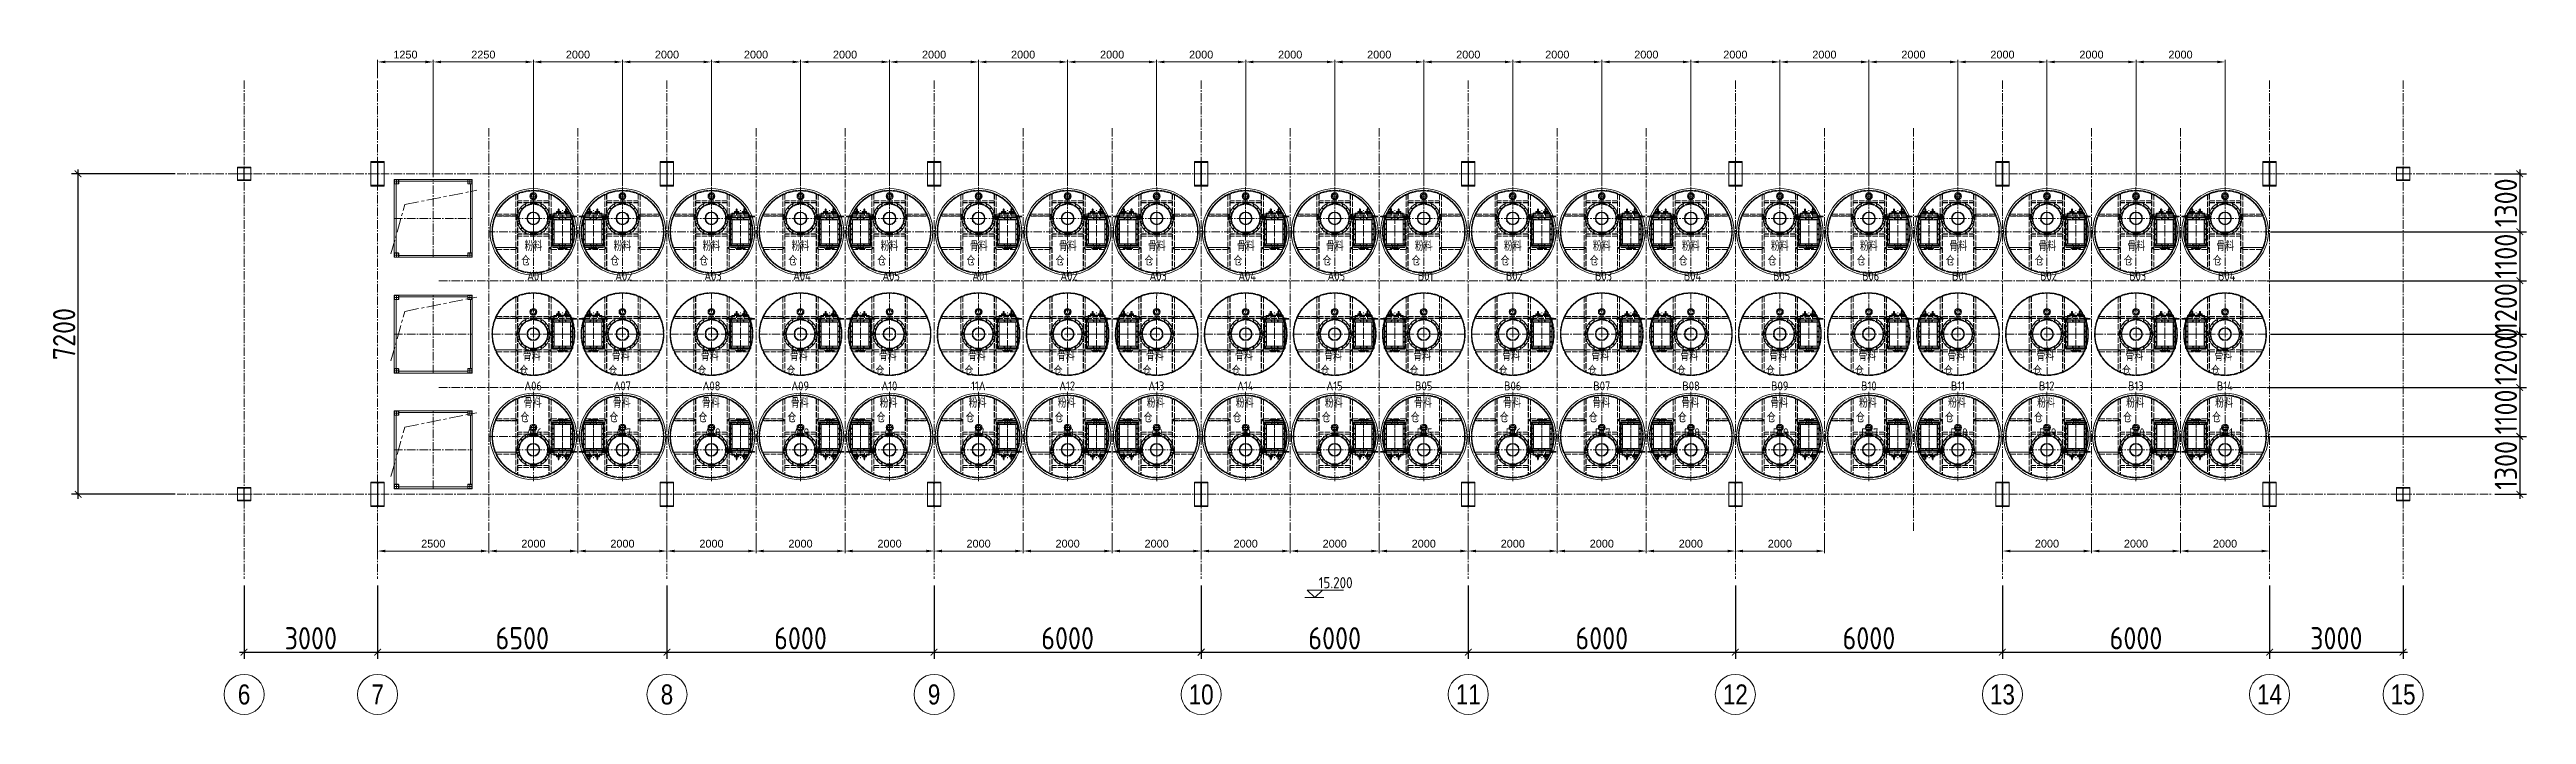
# Model space of a CAD drawing. Header units: millimetres. Extents: x 163705 to 1616509, y 81827 to 302547.
# Drawn here: x 1245065 to 1300706, y 138113 to 153054 of the extents above; entities that cross this region are included whole.
import ezdxf
from ezdxf.enums import TextEntityAlignment as Align

# ---------------------------------------------------------------- set-up
doc = ezdxf.new("R2010")
doc.units = ezdxf.units.MM
doc.header["$LTSCALE"] = 10
for name, pattern in [('ACAD_ISO02W100', [15, 12, -3]), ('CENTER', [50.8, 31.75, -6.35, 6.35, -6.35]), ('CENTER2', [28.575, 19.05, -3.175, 3.175, -3.175])]:
    doc.linetypes.add(name, pattern=pattern)
for name, color, linetype, lineweight in [('1-中心线', 1, 'CENTER2', 0), ('1-剖面线', 8, 'Continuous', 0), ('1-护栏', 4, 'Continuous', 18), ('1-文本', 4, 'Continuous', 0), ('1-标注', 3, 'Continuous', 0), ('1-虚线', 8, 'ACAD_ISO02W100', 0), ('1-设备轮廓', 2, 'Continuous', 18), ('1-轴线', 9, 'CENTER', 0), ('1-钢构', 6, 'Continuous', 0)]:
    doc.layers.add(name, color=color, linetype=linetype, lineweight=lineweight)
doc.styles.add('ARIAL', font='arial.ttf', dxfattribs={"width": 0.7})
doc.styles.add('HZ', font='gbenor.shx', dxfattribs={"bigfont": 'gbcbig.shx'})
doc.styles.get("Standard").update_dxf_attribs({"font": 'arial.ttf'})
doc.dimstyles.new('100$0', dxfattribs={"dimscale": 100, "dimtxt": 5, "dimasz": 1.5, "dimexe": 1.5, "dimexo": 0.5, "dimtad": 1, "dimdec": 0, "dimdsep": 46, "dimtxsty": 'HZ', "dimblk": 'ARCHTICK', "dimcen": 2.5, "dimdle": 1, "dimclrd": 256, "dimclre": 256, "dimadec": 0, "dimazin": 0, "dimtfac": 1, "dimtdec": 0, "dimtmove": 0, "dimatfit": 3, "dimfxl": 0, "dimarcsym": 0})
doc.dimstyles.new('AM_GB50$0', dxfattribs={"dimscale": 50, "dimtxt": 3.5, "dimasz": 3.5, "dimexe": 1, "dimexo": 1, "dimgap": 1.5, "dimtad": 1, "dimdsep": 46, "dimtxsty": 'Standard', "dimcen": 0, "dimclrd": 256, "dimclre": 256, "dimclrt": 2, "dimadec": 0, "dimazin": 2, "dimtp": 0.1, "dimtm": 0.1, "dimtfac": 0.71, "dimtdec": 3, "dimtmove": 0, "dimatfit": 3, "dimfxl": 0, "dimlwd": -1, "dimlwe": -1, "dimarcsym": 0})
pattern_1 = [(45, (-1357.9, -804), (-67.352, 67.352), [])]

msp = doc.modelspace()

# ---------------------------------------------------------------- texts
at = {"layer": '1-护栏', "style": 'ARIAL', "width": 0.8}
for s, p in [('6', (1249434.896, 138562.793)), ('7', (1252434.896, 138562.793)), ('8', (1258934.896, 138562.793)), ('9', (1264934.896, 138562.793)), ('10', (1270934.896, 138562.793)), ('11', (1276934.896, 138562.793)), ('12', (1282934.896, 138562.793)), ('13', (1288934.896, 138562.793)), ('14', (1294934.896, 138562.793)), ('15', (1297934.896, 138562.793))]:
    msp.add_text(s, height=450, dxfattribs=at).set_placement(p, align=Align.MIDDLE_CENTER)
at = {"layer": '1-文本', "style": 'HZ'}
msp.add_text('15.200', height=250, dxfattribs=at).set_placement((1274336.658, 140948.852), align=Align.RIGHT)
at = {"layer": '1-标注', "char_height": 200, "width": 563.41211, "attachment_point": 1, "style": 'HZ'}
for s, insert in [('\\pi72.14723;粉料仓\\P\\pi131.70606;A01', (1255661.91, 148732.305)), ('\\pi72.14723;粉料仓\\P\\pi110.03447;A02', (1257661.91, 148732.305)), ('\\pi72.14723;粉料仓\\P\\pi111.58761;A03', (1259661.91, 148732.305)), ('\\pi72.14723;粉料仓\\P\\pi106.70606;A04', (1261661.922, 148732.305)), ('\\pi72.14723;粉料仓\\P\\pi111.58761;A05', (1263661.922, 148732.305)), ('\\pi76.559;骨料仓\\P\\pi131.70606;A01', (1265661.922, 148732.305)), ('\\pi76.559;骨料仓\\P\\pi110.03447;A02', (1267661.922, 148732.305)), ('\\pi76.559;骨料仓\\P\\pi111.58761;A03', (1269661.922, 148732.305)), ('\\pi76.559;骨料仓\\P\\pi106.70606;A04', (1271661.91, 148732.305)), ('\\pi76.559;骨料仓\\P\\pi111.58761;A05', (1273661.899, 148732.305)), ('\\pi72.14723;粉料仓\\P\\pi140.03939;B01', (1275661.922, 148732.316)), ('\\pi72.14723;粉料仓\\P\\pi118.3678;B02', (1277661.922, 148732.328)), ('\\pi72.14723;粉料仓\\P\\pi119.92094;B03', (1279661.922, 148732.316)), ('\\pi72.14723;粉料仓\\P\\pi115.03939;B04', (1281661.922, 148732.328)), ('\\pi72.14723;粉料仓\\P\\pi119.92094;B05', (1283661.91, 148732.316)), ('\\pi72.14723;粉料仓\\P\\pi119.23886;B06', (1285661.91, 148732.316)), ('\\pi76.559;骨料仓\\P\\pi140.03939;B01', (1287661.922, 148732.305)), ('\\pi76.559;骨料仓\\P\\pi118.3678;B02', (1289661.922, 148732.305)), ('\\pi76.559;骨料仓\\P\\pi119.92094;B03', (1291661.91, 148732.305)), ('\\pi76.559;骨料仓\\P\\pi115.03939;B04', (1293661.91, 148732.305)), ('\\pi76.559;骨料仓\\P\\pi110.90553;A06', (1255620.766, 146262.677)), ('\\pi76.559;骨料仓\\P\\pi115.03939;A07', (1257620.778, 146262.688)), ('\\pi76.559;骨料仓\\P\\pi115.03939;A08', (1259620.778, 146262.677)), ('\\pi76.559;骨料仓\\P\\pi109.07327;A09', (1261620.778, 146262.688)), ('\\pi76.559;骨料仓\\P\\pi131.64044;A10', (1263620.778, 146262.688)), ('\\pi76.559;骨料仓\\P\\pi148.37272;11A', (1265620.778, 146262.688)), ('\\pi76.559;骨料仓\\P\\pi126.70113;A12', (1267620.766, 146262.677)), ('\\pi76.559;骨料仓\\P\\pi128.25428;A13', (1269620.766, 146262.677)), ('\\pi76.559;骨料仓\\P\\pi123.37272;A14', (1271620.766, 146262.677)), ('\\pi76.559;骨料仓\\P\\pi128.25428;A15', (1273620.766, 146262.677)), ('\\pi76.559;骨料仓\\P\\pi119.92094;B05', (1275620.778, 146262.688)), ('\\pi76.559;骨料仓\\P\\pi119.23886;B06', (1277620.778, 146262.688)), ('\\pi76.559;骨料仓\\P\\pi123.37272;B07', (1279620.778, 146262.677)), ('\\pi76.559;骨料仓\\P\\pi123.37272;B08', (1281620.778, 146262.688)), ('\\pi76.559;骨料仓\\P\\pi117.4066;B09', (1283620.778, 146262.677)), ('\\pi76.559;骨料仓\\P\\pi139.97377;B10', (1285620.789, 146262.677)), ('\\pi76.559;骨料仓\\P\\pi156.70606;B11', (1287620.789, 146262.677)), ('\\pi76.559;骨料仓\\P\\pi135.03447;B12', (1289620.789, 146262.677)), ('\\pi76.559;骨料仓\\P\\pi136.58761;B13', (1291620.778, 146262.677)), ('\\pi76.559;骨料仓\\P\\pi131.70606;B14', (1293620.778, 146262.677)), ('\\pi76.559;骨料仓\\P\\pi127.5722;A16', (1255641.578, 145209.215)), ('\\pi76.559;骨料仓\\P\\pi131.70606;A17', (1257641.589, 145209.227)), ('\\pi76.559;骨料仓\\P\\pi131.70606;A18', (1259641.589, 145209.215)), ('\\pi76.559;骨料仓\\P\\pi125.73993;A19', (1261641.589, 145209.227)), ('\\pi72.14723;粉料仓\\P\\pi185.83991;06', (1263641.589, 145209.227)), ('\\pi72.14723;粉料仓\\P\\pi189.97377;07', (1265641.578, 145209.227)), ('\\pi72.14723;粉料仓\\P\\pi189.97377;08', (1267641.589, 145209.227)), ('\\pi72.14723;粉料仓\\P\\pi184.00765;09', (1269641.589, 145209.227)), ('\\pi72.14723;粉料仓\\P\\pi206.64044;10', (1271641.589, 145209.238)), ('\\pi72.14723;粉料仓\\P\\pi223.37272;11', (1273641.589, 145209.238)), ('\\pi76.559;骨料仓\\P\\pi136.58761;B15', (1275641.589, 145209.215)), ('\\pi76.559;骨料仓\\P\\pi135.90553;B16', (1277641.589, 145209.215)), ('\\pi76.559;骨料仓\\P\\pi140.03939;B17', (1279641.589, 145209.227)), ('\\pi76.559;骨料仓\\P\\pi140.03939;B18', (1281641.589, 145209.227)), ('\\pi76.559;骨料仓\\P\\pi134.07327;B19', (1283641.589, 145209.227)), ('\\pi72.14723;粉料仓\\P\\pi123.37272;B07', (1285641.578, 145209.215)), ('\\pi72.14723;粉料仓\\P\\pi123.37272;B08', (1287641.589, 145209.215)), ('\\pi72.14723;粉料仓\\P\\pi117.4066;B09', (1289641.566, 145209.215)), ('\\pi72.14723;粉料仓\\P\\pi139.97377;B10', (1291641.578, 145209.215)), ('\\pi72.14723;粉料仓\\P\\pi156.70606;B11', (1293641.578, 145209.215))]:
    msp.add_mtext(s, dxfattribs=dict(at, insert=insert))

# ---------------------------------------------------------------- blocks, each defined once
blk = doc.blocks.new('G$CEDFA10A2')
for p, q in [((0, 535), (0, 553)), ((0, 553), (150, 553)), ((131.5, 535), (0, 535)), ((0, 535), (0, 21)), ((0, 21), (131.5, 21)), ((0, 3), (0, 21)), ((150, 3), (0, 3)), ((144.5, 34), (144.5, 522)), ((300, 553), (150, 553)), ((150, 3), (300, 3)), ((155.5, 34), (155.5, 522)), ((168.5, 535), (300, 535)), ((300, 21), (168.5, 21)), ((300, 535), (300, 553)), ((300, 535), (300, 21)), ((300, 3), (300, 21))]:
    blk.add_line(p, q)
for centre, start, end in [((131.5, 522), 0, 90), ((131.5, 34), 270, 0), ((168.5, 522), 90, 180), ((168.5, 34), 180, 270)]:
    blk.add_arc(centre, 13, start, end)
at = {"layer": '1-中心线'}
for p, q in [((-3, 278), (303, 278)), ((150, 0), (150, 556))]:
    blk.add_line(p, q, dxfattribs=at)
blk.add_text('HC_SUPERPART', height=0.001).set_placement((150, 3))
blk = doc.blocks.new('G$C2B9B74B2')
for p, q in [((0, 153), (306, 153)), ((3, 288), (3, 303)), ((3, 303), (153, 303)), ((135, 288), (3, 288)), ((3, 288), (3, 18)), ((3, 3), (3, 18)), ((3, 18), (135, 18)), ((153, 3), (3, 3)), ((148, 31), (148, 275)), ((153, 0), (153, 306)), ((303, 303), (153, 303)), ((153, 3), (303, 3)), ((158, 31), (158, 275)), ((171, 288), (303, 288)), ((303, 18), (171, 18)), ((303, 288), (303, 303)), ((303, 288), (303, 18)), ((303, 3), (303, 18))]:
    blk.add_line(p, q)
for centre, start, end in [((135, 275), 0, 90), ((135, 31), 270, 0), ((171, 275), 90, 180), ((171, 31), 180, 270)]:
    blk.add_arc(centre, 13, start, end)
blk.add_text('HC_SUPERPART', height=0.001).set_placement((153, 3))
blk = doc.blocks.new('G$CCFF6A2D1')
for p, q in [((0, 53), (106, 53)), ((3, 93), (3, 53)), ((3, 13), (3, 53)), ((8, 93), (8, 53)), ((8, 13), (8, 53)), ((53, 103), (13, 103)), ((53, 98), (13, 98)), ((53, 8), (13, 8)), ((53, 3), (13, 3)), ((53, 0), (53, 106)), ((53, 103), (93, 103)), ((53, 98), (93, 98)), ((53, 8), (93, 8)), ((53, 3), (93, 3)), ((98, 93), (98, 53)), ((98, 13), (98, 53)), ((103, 93), (103, 53)), ((103, 13), (103, 53))]:
    blk.add_line(p, q)
for centre, radius, start, end in [((13, 93), 10, 90, 180), ((13, 13), 10, 180, 270), ((13, 93), 5, 90, 180), ((13, 13), 5, 180, 270), ((93, 93), 10, 0, 90), ((93, 93), 5, 0, 90), ((93, 13), 5, 270, 0), ((93, 13), 10, 270, 0)]:
    blk.add_arc(centre, radius, start, end)
blk.add_text('HC_SUPERPART', height=0.001).set_placement((53, 53))
blk = doc.blocks.new('G$CB724F952')
blk.add_lwpolyline([(3, 3), (3, 1753), (1753, 1753), (1753, 3)], close=True)
for points in [[(1653, 1713), (103, 1713)], [(43, 103), (43, 1653)], [(1713, 1653), (1713, 103)], [(1653, 43), (103, 43)]]:
    blk.add_lwpolyline(points)
at = {"layer": '1-中心线'}
for p, q in [((878, 0), (878, 1756)), ((0, 878), (1756, 878))]:
    blk.add_line(p, q, dxfattribs=at)
for p in [(0, 1650), (1650, 1650), (0, 0), (1650, 0)]:
    blk.add_blockref('G$CCFF6A2D1', p)
blk = doc.blocks.new('_ArchTick')
at = {"const_width": 0.15}
blk.add_lwpolyline([(-0.5, -0.5), (0.5, 0.5)], dxfattribs=at)
blk = doc.blocks.new('*D671')
at = {"layer": '1-标注', "lineweight": -2, "transparency": 16777216}
for p, q in [((1249435, 141009), (1249435, 139363)), ((1252435, 141009), (1252435, 139363)), ((1249335, 139513), (1252535, 139513))]:
    blk.add_line(p, q, dxfattribs=at)
at = {"layer": 'Defpoints', "transparency": 16777216}
for p in [(1249435, 141059), (1252435, 141059), (1252435, 139513)]:
    blk.add_point(p, dxfattribs=at)
at = {"layer": '1-标注', "lineweight": -2, "transparency": 16777216, "xscale": 150, "yscale": 150, "zscale": 150, "rotation": 180}
blk.add_blockref('_ArchTick', (1249435, 139513), dxfattribs=at)
at = {"layer": '1-标注', "lineweight": -2, "transparency": 16777216, "xscale": 150, "yscale": 150, "zscale": 150}
blk.add_blockref('_ArchTick', (1252435, 139513), dxfattribs=at)
at = {"layer": '1-标注', "transparency": 16777216, "insert": (1250935, 139825), "char_height": 500, "attachment_point": 5, "style": 'HZ'}
blk.add_mtext('3000', dxfattribs=at)
blk = doc.blocks.new('*D672')
at = {"layer": '1-标注', "lineweight": -2, "transparency": 16777216}
for p, q in [((1252435, 141009), (1252435, 139363)), ((1258935, 141009), (1258935, 139363)), ((1252335, 139513), (1259035, 139513))]:
    blk.add_line(p, q, dxfattribs=at)
at = {"layer": 'Defpoints', "transparency": 16777216}
for p in [(1252435, 141059), (1258935, 141059), (1258935, 139513)]:
    blk.add_point(p, dxfattribs=at)
at = {"layer": '1-标注', "lineweight": -2, "transparency": 16777216, "xscale": 150, "yscale": 150, "zscale": 150, "rotation": 180}
blk.add_blockref('_ArchTick', (1252435, 139513), dxfattribs=at)
at = {"layer": '1-标注', "lineweight": -2, "transparency": 16777216, "xscale": 150, "yscale": 150, "zscale": 150}
blk.add_blockref('_ArchTick', (1258935, 139513), dxfattribs=at)
at = {"layer": '1-标注', "transparency": 16777216, "insert": (1255685, 139825), "char_height": 500, "attachment_point": 5, "style": 'HZ'}
blk.add_mtext('6500', dxfattribs=at)
blk = doc.blocks.new('*D673')
at = {"layer": '1-标注', "lineweight": -2, "transparency": 16777216}
for p, q in [((1258935, 141009), (1258935, 139363)), ((1264935, 141009), (1264935, 139363)), ((1258835, 139513), (1265035, 139513))]:
    blk.add_line(p, q, dxfattribs=at)
at = {"layer": 'Defpoints', "transparency": 16777216}
for p in [(1258935, 141059), (1264935, 141059), (1264935, 139513)]:
    blk.add_point(p, dxfattribs=at)
at = {"layer": '1-标注', "lineweight": -2, "transparency": 16777216, "xscale": 150, "yscale": 150, "zscale": 150, "rotation": 180}
blk.add_blockref('_ArchTick', (1258935, 139513), dxfattribs=at)
at = {"layer": '1-标注', "lineweight": -2, "transparency": 16777216, "xscale": 150, "yscale": 150, "zscale": 150}
blk.add_blockref('_ArchTick', (1264935, 139513), dxfattribs=at)
at = {"layer": '1-标注', "transparency": 16777216, "insert": (1261935, 139825), "char_height": 500, "attachment_point": 5, "style": 'HZ'}
blk.add_mtext('6000', dxfattribs=at)
blk = doc.blocks.new('*D674')
at = {"layer": '1-标注', "lineweight": -2, "transparency": 16777216}
for p, q in [((1264935, 141009), (1264935, 139363)), ((1270935, 141009), (1270935, 139363)), ((1264835, 139513), (1271035, 139513))]:
    blk.add_line(p, q, dxfattribs=at)
at = {"layer": 'Defpoints', "transparency": 16777216}
for p in [(1264935, 141059), (1270935, 141059), (1270935, 139513)]:
    blk.add_point(p, dxfattribs=at)
at = {"layer": '1-标注', "lineweight": -2, "transparency": 16777216, "xscale": 150, "yscale": 150, "zscale": 150, "rotation": 180}
blk.add_blockref('_ArchTick', (1264935, 139513), dxfattribs=at)
at = {"layer": '1-标注', "lineweight": -2, "transparency": 16777216, "xscale": 150, "yscale": 150, "zscale": 150}
blk.add_blockref('_ArchTick', (1270935, 139513), dxfattribs=at)
at = {"layer": '1-标注', "transparency": 16777216, "insert": (1267935, 139825), "char_height": 500, "attachment_point": 5, "style": 'HZ'}
blk.add_mtext('6000', dxfattribs=at)
blk = doc.blocks.new('*D675')
at = {"layer": '1-标注', "lineweight": -2, "transparency": 16777216}
for p, q in [((1270935, 141009), (1270935, 139363)), ((1276935, 141009), (1276935, 139363)), ((1270835, 139513), (1277035, 139513))]:
    blk.add_line(p, q, dxfattribs=at)
at = {"layer": 'Defpoints', "transparency": 16777216}
for p in [(1270935, 141059), (1276935, 141059), (1276935, 139513)]:
    blk.add_point(p, dxfattribs=at)
at = {"layer": '1-标注', "lineweight": -2, "transparency": 16777216, "xscale": 150, "yscale": 150, "zscale": 150, "rotation": 180}
blk.add_blockref('_ArchTick', (1270935, 139513), dxfattribs=at)
at = {"layer": '1-标注', "lineweight": -2, "transparency": 16777216, "xscale": 150, "yscale": 150, "zscale": 150}
blk.add_blockref('_ArchTick', (1276935, 139513), dxfattribs=at)
at = {"layer": '1-标注', "transparency": 16777216, "insert": (1273935, 139825), "char_height": 500, "attachment_point": 5, "style": 'HZ'}
blk.add_mtext('6000', dxfattribs=at)
blk = doc.blocks.new('*D676')
at = {"layer": '1-标注', "lineweight": -2, "transparency": 16777216}
for p, q in [((1276935, 141009), (1276935, 139363)), ((1282935, 141009), (1282935, 139363)), ((1276835, 139513), (1283035, 139513))]:
    blk.add_line(p, q, dxfattribs=at)
at = {"layer": 'Defpoints', "transparency": 16777216}
for p in [(1276935, 141059), (1282935, 141059), (1282935, 139513)]:
    blk.add_point(p, dxfattribs=at)
at = {"layer": '1-标注', "lineweight": -2, "transparency": 16777216, "xscale": 150, "yscale": 150, "zscale": 150, "rotation": 180}
blk.add_blockref('_ArchTick', (1276935, 139513), dxfattribs=at)
at = {"layer": '1-标注', "lineweight": -2, "transparency": 16777216, "xscale": 150, "yscale": 150, "zscale": 150}
blk.add_blockref('_ArchTick', (1282935, 139513), dxfattribs=at)
at = {"layer": '1-标注', "transparency": 16777216, "insert": (1279935, 139825), "char_height": 500, "attachment_point": 5, "style": 'HZ'}
blk.add_mtext('6000', dxfattribs=at)
blk = doc.blocks.new('*D677')
at = {"layer": '1-标注', "lineweight": -2, "transparency": 16777216}
for p, q in [((1282935, 141009), (1282935, 139363)), ((1288935, 141009), (1288935, 139363)), ((1282835, 139513), (1289035, 139513))]:
    blk.add_line(p, q, dxfattribs=at)
at = {"layer": 'Defpoints', "transparency": 16777216}
for p in [(1282935, 141059), (1288935, 141059), (1288935, 139513)]:
    blk.add_point(p, dxfattribs=at)
at = {"layer": '1-标注', "lineweight": -2, "transparency": 16777216, "xscale": 150, "yscale": 150, "zscale": 150, "rotation": 180}
blk.add_blockref('_ArchTick', (1282935, 139513), dxfattribs=at)
at = {"layer": '1-标注', "lineweight": -2, "transparency": 16777216, "xscale": 150, "yscale": 150, "zscale": 150}
blk.add_blockref('_ArchTick', (1288935, 139513), dxfattribs=at)
at = {"layer": '1-标注', "transparency": 16777216, "insert": (1285935, 139825), "char_height": 500, "attachment_point": 5, "style": 'HZ'}
blk.add_mtext('6000', dxfattribs=at)
blk = doc.blocks.new('*D678')
at = {"layer": '1-标注', "lineweight": -2, "transparency": 16777216}
for p, q in [((1288935, 141009), (1288935, 139363)), ((1294935, 141009), (1294935, 139363)), ((1288835, 139513), (1295035, 139513))]:
    blk.add_line(p, q, dxfattribs=at)
at = {"layer": 'Defpoints', "transparency": 16777216}
for p in [(1288935, 141059), (1294935, 141059), (1294935, 139513)]:
    blk.add_point(p, dxfattribs=at)
at = {"layer": '1-标注', "lineweight": -2, "transparency": 16777216, "xscale": 150, "yscale": 150, "zscale": 150, "rotation": 180}
blk.add_blockref('_ArchTick', (1288935, 139513), dxfattribs=at)
at = {"layer": '1-标注', "lineweight": -2, "transparency": 16777216, "xscale": 150, "yscale": 150, "zscale": 150}
blk.add_blockref('_ArchTick', (1294935, 139513), dxfattribs=at)
at = {"layer": '1-标注', "transparency": 16777216, "insert": (1291935, 139825), "char_height": 500, "attachment_point": 5, "style": 'HZ'}
blk.add_mtext('6000', dxfattribs=at)
blk = doc.blocks.new('*D679')
at = {"layer": '1-标注', "lineweight": -2, "transparency": 16777216}
for p, q in [((1294935, 141009), (1294935, 139363)), ((1297935, 141009), (1297935, 139363)), ((1294835, 139513), (1298035, 139513))]:
    blk.add_line(p, q, dxfattribs=at)
at = {"layer": 'Defpoints', "transparency": 16777216}
for p in [(1294935, 141059), (1297935, 141059), (1297935, 139513)]:
    blk.add_point(p, dxfattribs=at)
at = {"layer": '1-标注', "lineweight": -2, "transparency": 16777216, "xscale": 150, "yscale": 150, "zscale": 150, "rotation": 180}
blk.add_blockref('_ArchTick', (1294935, 139513), dxfattribs=at)
at = {"layer": '1-标注', "lineweight": -2, "transparency": 16777216, "xscale": 150, "yscale": 150, "zscale": 150}
blk.add_blockref('_ArchTick', (1297935, 139513), dxfattribs=at)
at = {"layer": '1-标注', "transparency": 16777216, "insert": (1296435, 139825), "char_height": 500, "attachment_point": 5, "style": 'HZ'}
blk.add_mtext('3000', dxfattribs=at)
blk = doc.blocks.new('*D680')
at = {"layer": '1-标注', "lineweight": -2, "transparency": 16777216}
for p, q in [((1247885, 150260), (1245556, 150260)), ((1245706, 142960), (1245706, 150360)), ((1247885, 143060), (1245556, 143060))]:
    blk.add_line(p, q, dxfattribs=at)
at = {"layer": 'Defpoints', "transparency": 16777216}
for p in [(1245706, 150260), (1247935, 150260), (1247935, 143060)]:
    blk.add_point(p, dxfattribs=at)
at = {"layer": '1-标注', "lineweight": -2, "transparency": 16777216, "xscale": 150, "yscale": 150, "zscale": 150}
for p, rotation in [((1245706, 150260), 90), ((1245706, 143060), 270)]:
    blk.add_blockref('_ArchTick', p, dxfattribs=dict(at, rotation=rotation))
at = {"layer": '1-标注', "transparency": 16777216, "insert": (1245393, 146660), "char_height": 500, "attachment_point": 5, "rotation": 90, "style": 'HZ'}
blk.add_mtext('7200', dxfattribs=at)
blk = doc.blocks.new('*D681')
at = {"layer": '1-标注', "lineweight": -2, "transparency": 16777216}
for p, q in [((1299985, 150260), (1300706, 150260)), ((1300556, 150360), (1300556, 148860)), ((1294960, 148960), (1300706, 148960))]:
    blk.add_line(p, q, dxfattribs=at)
at = {"layer": 'Defpoints', "transparency": 16777216}
for p in [(1299935, 150260), (1294910, 148960), (1300556, 148960)]:
    blk.add_point(p, dxfattribs=at)
at = {"layer": '1-标注', "lineweight": -2, "transparency": 16777216, "xscale": 150, "yscale": 150, "zscale": 150}
for p, rotation in [((1300556, 150260), 90), ((1300556, 148960), 270)]:
    blk.add_blockref('_ArchTick', p, dxfattribs=dict(at, rotation=rotation))
at = {"layer": '1-标注', "transparency": 16777216, "insert": (1300244, 149610), "char_height": 500, "attachment_point": 5, "rotation": 90, "style": 'HZ'}
blk.add_mtext('1300', dxfattribs=at)
blk = doc.blocks.new('*D682')
at = {"layer": '1-标注', "lineweight": -2, "transparency": 16777216}
for p, q in [((1294960, 148960), (1300706, 148960)), ((1300556, 149060), (1300556, 147760)), ((1294885, 147860), (1300706, 147860))]:
    blk.add_line(p, q, dxfattribs=at)
at = {"layer": 'Defpoints', "transparency": 16777216}
for p in [(1294910, 148960), (1294835, 147860), (1300556, 147860)]:
    blk.add_point(p, dxfattribs=at)
at = {"layer": '1-标注', "lineweight": -2, "transparency": 16777216, "xscale": 150, "yscale": 150, "zscale": 150}
for p, rotation in [((1300556, 148960), 90), ((1300556, 147860), 270)]:
    blk.add_blockref('_ArchTick', p, dxfattribs=dict(at, rotation=rotation))
at = {"layer": '1-标注', "transparency": 16777216, "insert": (1300244, 148410), "char_height": 500, "attachment_point": 5, "rotation": 90, "style": 'HZ'}
blk.add_mtext('1100', dxfattribs=at)
blk = doc.blocks.new('*D670')
at = {"layer": '1-标注', "lineweight": -2, "transparency": 16777216}
for p, q in [((1294885, 147860), (1300706, 147860)), ((1300556, 147960), (1300556, 146560)), ((1294985, 146660), (1300706, 146660))]:
    blk.add_line(p, q, dxfattribs=at)
at = {"layer": 'Defpoints', "transparency": 16777216}
for p in [(1294835, 147860), (1294935, 146660), (1300556, 146660)]:
    blk.add_point(p, dxfattribs=at)
at = {"layer": '1-标注', "lineweight": -2, "transparency": 16777216, "xscale": 150, "yscale": 150, "zscale": 150}
for p, rotation in [((1300556, 147860), 90), ((1300556, 146660), 270)]:
    blk.add_blockref('_ArchTick', p, dxfattribs=dict(at, rotation=rotation))
at = {"layer": '1-标注', "transparency": 16777216, "insert": (1300244, 147260), "char_height": 500, "attachment_point": 5, "rotation": 90, "style": 'HZ'}
blk.add_mtext('1200', dxfattribs=at)
blk = doc.blocks.new('*D687')
at = {"layer": '1-标注', "lineweight": -2, "transparency": 16777216}
for p, q in [((1294960, 146660), (1300706, 146660)), ((1294985, 146660), (1300706, 146660)), ((1300556, 146660), (1300556, 146810)), ((1300556, 146660), (1300556, 146510)), ((1300556, 146660), (1300556, 146660))]:
    blk.add_line(p, q, dxfattribs=at)
at = {"layer": 'Defpoints', "transparency": 16777216}
for p in [(1294910, 146660), (1294935, 146660), (1300556, 146660)]:
    blk.add_point(p, dxfattribs=at)
at = {"layer": '1-标注', "lineweight": -2, "transparency": 16777216, "xscale": 150, "yscale": 150, "zscale": 150}
for rotation in [270, 90]:
    blk.add_blockref('_ArchTick', (1300556, 146660), dxfattribs=dict(at, rotation=rotation))
at = {"layer": '1-标注', "transparency": 16777216, "insert": (1300244, 146660), "char_height": 500, "attachment_point": 5, "rotation": 90, "style": 'HZ'}
blk.add_mtext('0', dxfattribs=at)
blk = doc.blocks.new('*D688')
at = {"layer": '1-标注', "lineweight": -2, "transparency": 16777216}
for p, q in [((1294960, 146660), (1300706, 146660)), ((1300556, 146760), (1300556, 145360)), ((1294885, 145460), (1300706, 145460))]:
    blk.add_line(p, q, dxfattribs=at)
at = {"layer": 'Defpoints', "transparency": 16777216}
for p in [(1294910, 146660), (1294835, 145460), (1300556, 145460)]:
    blk.add_point(p, dxfattribs=at)
at = {"layer": '1-标注', "lineweight": -2, "transparency": 16777216, "xscale": 150, "yscale": 150, "zscale": 150}
for p, rotation in [((1300556, 146660), 90), ((1300556, 145460), 270)]:
    blk.add_blockref('_ArchTick', p, dxfattribs=dict(at, rotation=rotation))
at = {"layer": '1-标注', "transparency": 16777216, "insert": (1300244, 146060), "char_height": 500, "attachment_point": 5, "rotation": 90, "style": 'HZ'}
blk.add_mtext('1200', dxfattribs=at)
blk = doc.blocks.new('*D689')
at = {"layer": '1-标注', "lineweight": -2, "transparency": 16777216}
for p, q in [((1294885, 145460), (1300706, 145460)), ((1300556, 145560), (1300556, 144260)), ((1294960, 144360), (1300706, 144360))]:
    blk.add_line(p, q, dxfattribs=at)
at = {"layer": 'Defpoints', "transparency": 16777216}
for p in [(1294835, 145460), (1294910, 144360), (1300556, 144360)]:
    blk.add_point(p, dxfattribs=at)
at = {"layer": '1-标注', "lineweight": -2, "transparency": 16777216, "xscale": 150, "yscale": 150, "zscale": 150}
for p, rotation in [((1300556, 145460), 90), ((1300556, 144360), 270)]:
    blk.add_blockref('_ArchTick', p, dxfattribs=dict(at, rotation=rotation))
at = {"layer": '1-标注', "transparency": 16777216, "insert": (1300244, 144910), "char_height": 500, "attachment_point": 5, "rotation": 90, "style": 'HZ'}
blk.add_mtext('1100', dxfattribs=at)
blk = doc.blocks.new('*D690')
at = {"layer": '1-标注', "lineweight": -2, "transparency": 16777216}
for p, q in [((1294960, 144360), (1300706, 144360)), ((1300556, 144460), (1300556, 142960)), ((1299995, 143060), (1300706, 143060))]:
    blk.add_line(p, q, dxfattribs=at)
at = {"layer": 'Defpoints', "transparency": 16777216}
for p in [(1294910, 144360), (1299945, 143060), (1300556, 143060)]:
    blk.add_point(p, dxfattribs=at)
at = {"layer": '1-标注', "lineweight": -2, "transparency": 16777216, "xscale": 150, "yscale": 150, "zscale": 150}
for p, rotation in [((1300556, 144360), 90), ((1300556, 143060), 270)]:
    blk.add_blockref('_ArchTick', p, dxfattribs=dict(at, rotation=rotation))
at = {"layer": '1-标注', "transparency": 16777216, "insert": (1300244, 143710), "char_height": 500, "attachment_point": 5, "rotation": 90, "style": 'HZ'}
blk.add_mtext('1300', dxfattribs=at)
blk = doc.blocks.new('*D683')
at = {"layer": '1-标注', "transparency": 16777216}
for p, q in [((1252435, 152410), (1252435, 152825)), ((1252610, 152775), (1253510, 152775)), ((1253685, 150188), (1253685, 152825))]:
    blk.add_line(p, q, dxfattribs=at)
for points in [[(1252610, 152804), (1252610, 152746), (1252435, 152775)], [(1253510, 152804), (1253510, 152746), (1253685, 152775)]]:
    blk.add_solid(points, dxfattribs=at)
at = {"layer": 'Defpoints', "transparency": 16777216}
for p in [(1253685, 152775), (1252435, 152360), (1253685, 150138)]:
    blk.add_point(p, dxfattribs=at)
at = {"layer": '1-标注', "transparency": 16777216, "insert": (1253060, 152939), "char_height": 175, "attachment_point": 5}
blk.add_mtext('1250', dxfattribs=at)
blk = doc.blocks.new('*D684')
at = {"layer": '1-标注', "transparency": 16777216}
for p, q in [((1253685, 150188), (1253685, 152825)), ((1253860, 152775), (1255760, 152775)), ((1255935, 149010), (1255935, 152825))]:
    blk.add_line(p, q, dxfattribs=at)
for points in [[(1253860, 152804), (1253860, 152746), (1253685, 152775)], [(1255760, 152804), (1255760, 152746), (1255935, 152775)]]:
    blk.add_solid(points, dxfattribs=at)
at = {"layer": 'Defpoints', "transparency": 16777216}
for p in [(1255935, 152775), (1253685, 150138), (1255935, 148960)]:
    blk.add_point(p, dxfattribs=at)
at = {"layer": '1-标注', "transparency": 16777216, "insert": (1254810, 152939), "char_height": 175, "attachment_point": 5}
blk.add_mtext('2250', dxfattribs=at)
blk = doc.blocks.new('*D685')
at = {"layer": '1-标注', "transparency": 16777216}
for p, q in [((1255935, 149010), (1255935, 152825)), ((1256110, 152775), (1257760, 152775)), ((1257935, 149985), (1257935, 152825))]:
    blk.add_line(p, q, dxfattribs=at)
for points in [[(1256110, 152804), (1256110, 152746), (1255935, 152775)], [(1257760, 152804), (1257760, 152746), (1257935, 152775)]]:
    blk.add_solid(points, dxfattribs=at)
at = {"layer": 'Defpoints', "transparency": 16777216}
for p in [(1257935, 152775), (1257935, 149935), (1255935, 148960)]:
    blk.add_point(p, dxfattribs=at)
at = {"layer": '1-标注', "transparency": 16777216, "insert": (1256935, 152939), "char_height": 175, "attachment_point": 5}
blk.add_mtext('2000', dxfattribs=at)
blk = doc.blocks.new('*D686')
at = {"layer": '1-标注', "transparency": 16777216}
for p, q in [((1257935, 149985), (1257935, 152825)), ((1258110, 152775), (1259760, 152775)), ((1259935, 149985), (1259935, 152825))]:
    blk.add_line(p, q, dxfattribs=at)
for points in [[(1258110, 152804), (1258110, 152746), (1257935, 152775)], [(1259760, 152804), (1259760, 152746), (1259935, 152775)]]:
    blk.add_solid(points, dxfattribs=at)
at = {"layer": 'Defpoints', "transparency": 16777216}
for p in [(1259935, 152775), (1257935, 149935), (1259935, 149935)]:
    blk.add_point(p, dxfattribs=at)
at = {"layer": '1-标注', "transparency": 16777216, "insert": (1258935, 152939), "char_height": 175, "attachment_point": 5}
blk.add_mtext('2000', dxfattribs=at)
blk = doc.blocks.new('*D691')
at = {"layer": '1-标注', "transparency": 16777216}
for p, q in [((1259935, 149985), (1259935, 152825)), ((1260110, 152775), (1261760, 152775)), ((1261935, 149985), (1261935, 152825))]:
    blk.add_line(p, q, dxfattribs=at)
for points in [[(1260110, 152804), (1260110, 152746), (1259935, 152775)], [(1261760, 152804), (1261760, 152746), (1261935, 152775)]]:
    blk.add_solid(points, dxfattribs=at)
at = {"layer": 'Defpoints', "transparency": 16777216}
for p in [(1261935, 152775), (1259935, 149935), (1261935, 149935)]:
    blk.add_point(p, dxfattribs=at)
at = {"layer": '1-标注', "transparency": 16777216, "insert": (1260935, 152939), "char_height": 175, "attachment_point": 5}
blk.add_mtext('2000', dxfattribs=at)
blk = doc.blocks.new('*D692')
at = {"layer": '1-标注', "transparency": 16777216}
for p, q in [((1261935, 149985), (1261935, 152825)), ((1262110, 152775), (1263760, 152775)), ((1263935, 149985), (1263935, 152825))]:
    blk.add_line(p, q, dxfattribs=at)
for points in [[(1262110, 152804), (1262110, 152746), (1261935, 152775)], [(1263760, 152804), (1263760, 152746), (1263935, 152775)]]:
    blk.add_solid(points, dxfattribs=at)
at = {"layer": 'Defpoints', "transparency": 16777216}
for p in [(1263935, 152775), (1261935, 149935), (1263935, 149935)]:
    blk.add_point(p, dxfattribs=at)
at = {"layer": '1-标注', "transparency": 16777216, "insert": (1262935, 152939), "char_height": 175, "attachment_point": 5}
blk.add_mtext('2000', dxfattribs=at)
blk = doc.blocks.new('*D693')
at = {"layer": '1-标注', "transparency": 16777216}
for p, q in [((1263935, 149985), (1263935, 152825)), ((1264110, 152775), (1265760, 152775)), ((1265935, 149985), (1265935, 152825))]:
    blk.add_line(p, q, dxfattribs=at)
for points in [[(1264110, 152804), (1264110, 152746), (1263935, 152775)], [(1265760, 152804), (1265760, 152746), (1265935, 152775)]]:
    blk.add_solid(points, dxfattribs=at)
at = {"layer": 'Defpoints', "transparency": 16777216}
for p in [(1265935, 152775), (1263935, 149935), (1265935, 149935)]:
    blk.add_point(p, dxfattribs=at)
at = {"layer": '1-标注', "transparency": 16777216, "insert": (1264935, 152939), "char_height": 175, "attachment_point": 5}
blk.add_mtext('2000', dxfattribs=at)
blk = doc.blocks.new('*D694')
at = {"layer": '1-标注', "transparency": 16777216}
for p, q in [((1265935, 149985), (1265935, 152825)), ((1266110, 152775), (1267760, 152775)), ((1267935, 149985), (1267935, 152825))]:
    blk.add_line(p, q, dxfattribs=at)
for points in [[(1266110, 152804), (1266110, 152746), (1265935, 152775)], [(1267760, 152804), (1267760, 152746), (1267935, 152775)]]:
    blk.add_solid(points, dxfattribs=at)
at = {"layer": 'Defpoints', "transparency": 16777216}
for p in [(1267935, 152775), (1265935, 149935), (1267935, 149935)]:
    blk.add_point(p, dxfattribs=at)
at = {"layer": '1-标注', "transparency": 16777216, "insert": (1266935, 152939), "char_height": 175, "attachment_point": 5}
blk.add_mtext('2000', dxfattribs=at)
blk = doc.blocks.new('*D695')
at = {"layer": '1-标注', "transparency": 16777216}
for p, q in [((1267935, 149985), (1267935, 152825)), ((1268110, 152775), (1269760, 152775)), ((1269935, 149985), (1269935, 152825))]:
    blk.add_line(p, q, dxfattribs=at)
for points in [[(1268110, 152804), (1268110, 152746), (1267935, 152775)], [(1269760, 152804), (1269760, 152746), (1269935, 152775)]]:
    blk.add_solid(points, dxfattribs=at)
at = {"layer": 'Defpoints', "transparency": 16777216}
for p in [(1269935, 152775), (1267935, 149935), (1269935, 149935)]:
    blk.add_point(p, dxfattribs=at)
at = {"layer": '1-标注', "transparency": 16777216, "insert": (1268935, 152939), "char_height": 175, "attachment_point": 5}
blk.add_mtext('2000', dxfattribs=at)
blk = doc.blocks.new('*D696')
at = {"layer": '1-标注', "transparency": 16777216}
for p, q in [((1269935, 149985), (1269935, 152825)), ((1270110, 152775), (1271760, 152775)), ((1271935, 149985), (1271935, 152825))]:
    blk.add_line(p, q, dxfattribs=at)
for points in [[(1270110, 152804), (1270110, 152746), (1269935, 152775)], [(1271760, 152804), (1271760, 152746), (1271935, 152775)]]:
    blk.add_solid(points, dxfattribs=at)
at = {"layer": 'Defpoints', "transparency": 16777216}
for p in [(1271935, 152775), (1269935, 149935), (1271935, 149935)]:
    blk.add_point(p, dxfattribs=at)
at = {"layer": '1-标注', "transparency": 16777216, "insert": (1270935, 152939), "char_height": 175, "attachment_point": 5}
blk.add_mtext('2000', dxfattribs=at)
blk = doc.blocks.new('*D697')
at = {"layer": '1-标注', "transparency": 16777216}
for p, q in [((1271935, 149985), (1271935, 152825)), ((1272110, 152775), (1273760, 152775)), ((1273935, 149985), (1273935, 152825))]:
    blk.add_line(p, q, dxfattribs=at)
for points in [[(1272110, 152804), (1272110, 152746), (1271935, 152775)], [(1273760, 152804), (1273760, 152746), (1273935, 152775)]]:
    blk.add_solid(points, dxfattribs=at)
at = {"layer": 'Defpoints', "transparency": 16777216}
for p in [(1273935, 152775), (1271935, 149935), (1273935, 149935)]:
    blk.add_point(p, dxfattribs=at)
at = {"layer": '1-标注', "transparency": 16777216, "insert": (1272935, 152939), "char_height": 175, "attachment_point": 5}
blk.add_mtext('2000', dxfattribs=at)
blk = doc.blocks.new('*D698')
at = {"layer": '1-标注', "transparency": 16777216}
for p, q in [((1273935, 149985), (1273935, 152825)), ((1274110, 152775), (1275760, 152775)), ((1275935, 149985), (1275935, 152825))]:
    blk.add_line(p, q, dxfattribs=at)
for points in [[(1274110, 152804), (1274110, 152746), (1273935, 152775)], [(1275760, 152804), (1275760, 152746), (1275935, 152775)]]:
    blk.add_solid(points, dxfattribs=at)
at = {"layer": 'Defpoints', "transparency": 16777216}
for p in [(1275935, 152775), (1273935, 149935), (1275935, 149935)]:
    blk.add_point(p, dxfattribs=at)
at = {"layer": '1-标注', "transparency": 16777216, "insert": (1274935, 152939), "char_height": 175, "attachment_point": 5}
blk.add_mtext('2000', dxfattribs=at)
blk = doc.blocks.new('*D699')
at = {"layer": '1-标注', "transparency": 16777216}
for p, q in [((1275935, 149985), (1275935, 152825)), ((1276110, 152775), (1277760, 152775)), ((1277935, 149985), (1277935, 152825))]:
    blk.add_line(p, q, dxfattribs=at)
for points in [[(1276110, 152804), (1276110, 152746), (1275935, 152775)], [(1277760, 152804), (1277760, 152746), (1277935, 152775)]]:
    blk.add_solid(points, dxfattribs=at)
at = {"layer": 'Defpoints', "transparency": 16777216}
for p in [(1277935, 152775), (1275935, 149935), (1277935, 149935)]:
    blk.add_point(p, dxfattribs=at)
at = {"layer": '1-标注', "transparency": 16777216, "insert": (1276935, 152939), "char_height": 175, "attachment_point": 5}
blk.add_mtext('2000', dxfattribs=at)
blk = doc.blocks.new('*D700')
at = {"layer": '1-标注', "transparency": 16777216}
for p, q in [((1277935, 149985), (1277935, 152825)), ((1278110, 152775), (1279760, 152775)), ((1279935, 149985), (1279935, 152825))]:
    blk.add_line(p, q, dxfattribs=at)
for points in [[(1278110, 152804), (1278110, 152746), (1277935, 152775)], [(1279760, 152804), (1279760, 152746), (1279935, 152775)]]:
    blk.add_solid(points, dxfattribs=at)
at = {"layer": 'Defpoints', "transparency": 16777216}
for p in [(1279935, 152775), (1277935, 149935), (1279935, 149935)]:
    blk.add_point(p, dxfattribs=at)
at = {"layer": '1-标注', "transparency": 16777216, "insert": (1278935, 152939), "char_height": 175, "attachment_point": 5}
blk.add_mtext('2000', dxfattribs=at)
blk = doc.blocks.new('*D701')
at = {"layer": '1-标注', "transparency": 16777216}
for p, q in [((1279935, 149985), (1279935, 152825)), ((1280110, 152775), (1281760, 152775)), ((1281935, 149985), (1281935, 152825))]:
    blk.add_line(p, q, dxfattribs=at)
for points in [[(1280110, 152804), (1280110, 152746), (1279935, 152775)], [(1281760, 152804), (1281760, 152746), (1281935, 152775)]]:
    blk.add_solid(points, dxfattribs=at)
at = {"layer": 'Defpoints', "transparency": 16777216}
for p in [(1281935, 152775), (1279935, 149935), (1281935, 149935)]:
    blk.add_point(p, dxfattribs=at)
at = {"layer": '1-标注', "transparency": 16777216, "insert": (1280935, 152939), "char_height": 175, "attachment_point": 5}
blk.add_mtext('2000', dxfattribs=at)
blk = doc.blocks.new('*D702')
at = {"layer": '1-标注', "transparency": 16777216}
for p, q in [((1281935, 149985), (1281935, 152825)), ((1282110, 152775), (1283760, 152775)), ((1283935, 149985), (1283935, 152825))]:
    blk.add_line(p, q, dxfattribs=at)
for points in [[(1282110, 152804), (1282110, 152746), (1281935, 152775)], [(1283760, 152804), (1283760, 152746), (1283935, 152775)]]:
    blk.add_solid(points, dxfattribs=at)
at = {"layer": 'Defpoints', "transparency": 16777216}
for p in [(1283935, 152775), (1281935, 149935), (1283935, 149935)]:
    blk.add_point(p, dxfattribs=at)
at = {"layer": '1-标注', "transparency": 16777216, "insert": (1282935, 152939), "char_height": 175, "attachment_point": 5}
blk.add_mtext('2000', dxfattribs=at)
blk = doc.blocks.new('*D703')
at = {"layer": '1-标注', "transparency": 16777216}
for p, q in [((1283935, 149985), (1283935, 152825)), ((1284110, 152775), (1285760, 152775)), ((1285935, 149985), (1285935, 152825))]:
    blk.add_line(p, q, dxfattribs=at)
for points in [[(1284110, 152804), (1284110, 152746), (1283935, 152775)], [(1285760, 152804), (1285760, 152746), (1285935, 152775)]]:
    blk.add_solid(points, dxfattribs=at)
at = {"layer": 'Defpoints', "transparency": 16777216}
for p in [(1285935, 152775), (1283935, 149935), (1285935, 149935)]:
    blk.add_point(p, dxfattribs=at)
at = {"layer": '1-标注', "transparency": 16777216, "insert": (1284935, 152939), "char_height": 175, "attachment_point": 5}
blk.add_mtext('2000', dxfattribs=at)
blk = doc.blocks.new('*D704')
at = {"layer": '1-标注', "transparency": 16777216}
for p, q in [((1285935, 149985), (1285935, 152825)), ((1286110, 152775), (1287760, 152775)), ((1287935, 149985), (1287935, 152825))]:
    blk.add_line(p, q, dxfattribs=at)
for points in [[(1286110, 152804), (1286110, 152746), (1285935, 152775)], [(1287760, 152804), (1287760, 152746), (1287935, 152775)]]:
    blk.add_solid(points, dxfattribs=at)
at = {"layer": 'Defpoints', "transparency": 16777216}
for p in [(1287935, 152775), (1285935, 149935), (1287935, 149935)]:
    blk.add_point(p, dxfattribs=at)
at = {"layer": '1-标注', "transparency": 16777216, "insert": (1286935, 152939), "char_height": 175, "attachment_point": 5}
blk.add_mtext('2000', dxfattribs=at)
blk = doc.blocks.new('*D705')
at = {"layer": '1-标注', "transparency": 16777216}
for p, q in [((1287935, 149985), (1287935, 152825)), ((1288110, 152775), (1289760, 152775)), ((1289935, 149985), (1289935, 152825))]:
    blk.add_line(p, q, dxfattribs=at)
for points in [[(1288110, 152804), (1288110, 152746), (1287935, 152775)], [(1289760, 152804), (1289760, 152746), (1289935, 152775)]]:
    blk.add_solid(points, dxfattribs=at)
at = {"layer": 'Defpoints', "transparency": 16777216}
for p in [(1289935, 152775), (1287935, 149935), (1289935, 149935)]:
    blk.add_point(p, dxfattribs=at)
at = {"layer": '1-标注', "transparency": 16777216, "insert": (1288935, 152939), "char_height": 175, "attachment_point": 5}
blk.add_mtext('2000', dxfattribs=at)
blk = doc.blocks.new('*D706')
at = {"layer": '1-标注', "transparency": 16777216}
for p, q in [((1289935, 149985), (1289935, 152825)), ((1290110, 152775), (1291760, 152775)), ((1291935, 149985), (1291935, 152825))]:
    blk.add_line(p, q, dxfattribs=at)
for points in [[(1290110, 152804), (1290110, 152746), (1289935, 152775)], [(1291760, 152804), (1291760, 152746), (1291935, 152775)]]:
    blk.add_solid(points, dxfattribs=at)
at = {"layer": 'Defpoints', "transparency": 16777216}
for p in [(1291935, 152775), (1289935, 149935), (1291935, 149935)]:
    blk.add_point(p, dxfattribs=at)
at = {"layer": '1-标注', "transparency": 16777216, "insert": (1290935, 152939), "char_height": 175, "attachment_point": 5}
blk.add_mtext('2000', dxfattribs=at)
blk = doc.blocks.new('*D707')
at = {"layer": '1-标注', "transparency": 16777216}
for p, q in [((1291935, 149985), (1291935, 152825)), ((1292110, 152775), (1293760, 152775)), ((1293935, 149985), (1293935, 152825))]:
    blk.add_line(p, q, dxfattribs=at)
for points in [[(1292110, 152804), (1292110, 152746), (1291935, 152775)], [(1293760, 152804), (1293760, 152746), (1293935, 152775)]]:
    blk.add_solid(points, dxfattribs=at)
at = {"layer": 'Defpoints', "transparency": 16777216}
for p in [(1293935, 152775), (1291935, 149935), (1293935, 149935)]:
    blk.add_point(p, dxfattribs=at)
at = {"layer": '1-标注', "transparency": 16777216, "insert": (1292935, 152939), "char_height": 175, "attachment_point": 5}
blk.add_mtext('2000', dxfattribs=at)
blk = doc.blocks.new('*D713')
at = {"layer": '1-标注', "transparency": 16777216}
for p, q in [((1252435, 142183), (1252435, 141735)), ((1254935, 142183), (1254935, 141735)), ((1254760, 141785), (1252610, 141785))]:
    blk.add_line(p, q, dxfattribs=at)
for points in [[(1252610, 141815), (1252610, 141756), (1252435, 141785)], [(1254760, 141815), (1254760, 141756), (1254935, 141785)]]:
    blk.add_solid(points, dxfattribs=at)
at = {"layer": 'Defpoints', "transparency": 16777216}
for p in [(1252435, 142233), (1254935, 142233), (1252435, 141785)]:
    blk.add_point(p, dxfattribs=at)
at = {"layer": '1-标注', "transparency": 16777216, "insert": (1253685, 141950), "char_height": 175, "attachment_point": 5}
blk.add_mtext('2500', dxfattribs=at)
blk = doc.blocks.new('*D714')
at = {"layer": '1-标注', "transparency": 16777216}
for p, q in [((1254935, 142183), (1254935, 141735)), ((1256935, 142183), (1256935, 141735)), ((1255110, 141785), (1256760, 141785))]:
    blk.add_line(p, q, dxfattribs=at)
for points in [[(1255110, 141815), (1255110, 141756), (1254935, 141785)], [(1256760, 141815), (1256760, 141756), (1256935, 141785)]]:
    blk.add_solid(points, dxfattribs=at)
at = {"layer": 'Defpoints', "transparency": 16777216}
for p in [(1254935, 142233), (1256935, 142233), (1256935, 141785)]:
    blk.add_point(p, dxfattribs=at)
at = {"layer": '1-标注', "transparency": 16777216, "insert": (1255935, 141950), "char_height": 175, "attachment_point": 5}
blk.add_mtext('2000', dxfattribs=at)
blk = doc.blocks.new('*D715')
at = {"layer": '1-标注', "transparency": 16777216}
for p, q in [((1256935, 142183), (1256935, 141735)), ((1258935, 142183), (1258935, 141735)), ((1257110, 141785), (1258760, 141785))]:
    blk.add_line(p, q, dxfattribs=at)
for points in [[(1257110, 141815), (1257110, 141756), (1256935, 141785)], [(1258760, 141815), (1258760, 141756), (1258935, 141785)]]:
    blk.add_solid(points, dxfattribs=at)
at = {"layer": 'Defpoints', "transparency": 16777216}
for p in [(1256935, 142233), (1258935, 142233), (1258935, 141785)]:
    blk.add_point(p, dxfattribs=at)
at = {"layer": '1-标注', "transparency": 16777216, "insert": (1257935, 141950), "char_height": 175, "attachment_point": 5}
blk.add_mtext('2000', dxfattribs=at)
blk = doc.blocks.new('*D708')
at = {"layer": '1-标注', "transparency": 16777216}
for p, q in [((1258935, 142183), (1258935, 141735)), ((1260935, 142183), (1260935, 141735)), ((1259110, 141785), (1260760, 141785))]:
    blk.add_line(p, q, dxfattribs=at)
for points in [[(1259110, 141815), (1259110, 141756), (1258935, 141785)], [(1260760, 141815), (1260760, 141756), (1260935, 141785)]]:
    blk.add_solid(points, dxfattribs=at)
at = {"layer": 'Defpoints', "transparency": 16777216}
for p in [(1258935, 142233), (1260935, 142233), (1260935, 141785)]:
    blk.add_point(p, dxfattribs=at)
at = {"layer": '1-标注', "transparency": 16777216, "insert": (1259935, 141950), "char_height": 175, "attachment_point": 5}
blk.add_mtext('2000', dxfattribs=at)
blk = doc.blocks.new('*D709')
at = {"layer": '1-标注', "transparency": 16777216}
for p, q in [((1260935, 142183), (1260935, 141735)), ((1262935, 142183), (1262935, 141735)), ((1261110, 141785), (1262760, 141785))]:
    blk.add_line(p, q, dxfattribs=at)
for points in [[(1261110, 141815), (1261110, 141756), (1260935, 141785)], [(1262760, 141815), (1262760, 141756), (1262935, 141785)]]:
    blk.add_solid(points, dxfattribs=at)
at = {"layer": 'Defpoints', "transparency": 16777216}
for p in [(1260935, 142233), (1262935, 142233), (1262935, 141785)]:
    blk.add_point(p, dxfattribs=at)
at = {"layer": '1-标注', "transparency": 16777216, "insert": (1261935, 141950), "char_height": 175, "attachment_point": 5}
blk.add_mtext('2000', dxfattribs=at)
blk = doc.blocks.new('*D710')
at = {"layer": '1-标注', "transparency": 16777216}
for p, q in [((1262935, 142183), (1262935, 141735)), ((1264935, 142183), (1264935, 141735)), ((1263110, 141785), (1264760, 141785))]:
    blk.add_line(p, q, dxfattribs=at)
for points in [[(1263110, 141815), (1263110, 141756), (1262935, 141785)], [(1264760, 141815), (1264760, 141756), (1264935, 141785)]]:
    blk.add_solid(points, dxfattribs=at)
at = {"layer": 'Defpoints', "transparency": 16777216}
for p in [(1262935, 142233), (1264935, 142233), (1264935, 141785)]:
    blk.add_point(p, dxfattribs=at)
at = {"layer": '1-标注', "transparency": 16777216, "insert": (1263935, 141950), "char_height": 175, "attachment_point": 5}
blk.add_mtext('2000', dxfattribs=at)
blk = doc.blocks.new('*D711')
at = {"layer": '1-标注', "transparency": 16777216}
for p, q in [((1264935, 142183), (1264935, 141735)), ((1266935, 142183), (1266935, 141735)), ((1265110, 141785), (1266760, 141785))]:
    blk.add_line(p, q, dxfattribs=at)
for points in [[(1265110, 141815), (1265110, 141756), (1264935, 141785)], [(1266760, 141815), (1266760, 141756), (1266935, 141785)]]:
    blk.add_solid(points, dxfattribs=at)
at = {"layer": 'Defpoints', "transparency": 16777216}
for p in [(1264935, 142233), (1266935, 142233), (1266935, 141785)]:
    blk.add_point(p, dxfattribs=at)
at = {"layer": '1-标注', "transparency": 16777216, "insert": (1265935, 141950), "char_height": 175, "attachment_point": 5}
blk.add_mtext('2000', dxfattribs=at)
blk = doc.blocks.new('*D712')
at = {"layer": '1-标注', "transparency": 16777216}
for p, q in [((1266935, 142183), (1266935, 141735)), ((1268935, 142183), (1268935, 141735)), ((1267110, 141785), (1268760, 141785))]:
    blk.add_line(p, q, dxfattribs=at)
for points in [[(1267110, 141815), (1267110, 141756), (1266935, 141785)], [(1268760, 141815), (1268760, 141756), (1268935, 141785)]]:
    blk.add_solid(points, dxfattribs=at)
at = {"layer": 'Defpoints', "transparency": 16777216}
for p in [(1266935, 142233), (1268935, 142233), (1268935, 141785)]:
    blk.add_point(p, dxfattribs=at)
at = {"layer": '1-标注', "transparency": 16777216, "insert": (1267935, 141950), "char_height": 175, "attachment_point": 5}
blk.add_mtext('2000', dxfattribs=at)
blk = doc.blocks.new('*D716')
at = {"layer": '1-标注', "transparency": 16777216}
for p, q in [((1268935, 142183), (1268935, 141735)), ((1270935, 142183), (1270935, 141735)), ((1269110, 141785), (1270760, 141785))]:
    blk.add_line(p, q, dxfattribs=at)
for points in [[(1269110, 141815), (1269110, 141756), (1268935, 141785)], [(1270760, 141815), (1270760, 141756), (1270935, 141785)]]:
    blk.add_solid(points, dxfattribs=at)
at = {"layer": 'Defpoints', "transparency": 16777216}
for p in [(1268935, 142233), (1270935, 142233), (1270935, 141785)]:
    blk.add_point(p, dxfattribs=at)
at = {"layer": '1-标注', "transparency": 16777216, "insert": (1269935, 141950), "char_height": 175, "attachment_point": 5}
blk.add_mtext('2000', dxfattribs=at)
blk = doc.blocks.new('*D717')
at = {"layer": '1-标注', "transparency": 16777216}
for p, q in [((1270935, 142183), (1270935, 141735)), ((1272935, 142183), (1272935, 141735)), ((1271110, 141785), (1272760, 141785))]:
    blk.add_line(p, q, dxfattribs=at)
for points in [[(1271110, 141815), (1271110, 141756), (1270935, 141785)], [(1272760, 141815), (1272760, 141756), (1272935, 141785)]]:
    blk.add_solid(points, dxfattribs=at)
at = {"layer": 'Defpoints', "transparency": 16777216}
for p in [(1270935, 142233), (1272935, 142233), (1272935, 141785)]:
    blk.add_point(p, dxfattribs=at)
at = {"layer": '1-标注', "transparency": 16777216, "insert": (1271935, 141950), "char_height": 175, "attachment_point": 5}
blk.add_mtext('2000', dxfattribs=at)
blk = doc.blocks.new('*D718')
at = {"layer": '1-标注', "transparency": 16777216}
for p, q in [((1272935, 142183), (1272935, 141735)), ((1274935, 142183), (1274935, 141735)), ((1273110, 141785), (1274760, 141785))]:
    blk.add_line(p, q, dxfattribs=at)
for points in [[(1273110, 141815), (1273110, 141756), (1272935, 141785)], [(1274760, 141815), (1274760, 141756), (1274935, 141785)]]:
    blk.add_solid(points, dxfattribs=at)
at = {"layer": 'Defpoints', "transparency": 16777216}
for p in [(1272935, 142233), (1274935, 142233), (1274935, 141785)]:
    blk.add_point(p, dxfattribs=at)
at = {"layer": '1-标注', "transparency": 16777216, "insert": (1273935, 141950), "char_height": 175, "attachment_point": 5}
blk.add_mtext('2000', dxfattribs=at)
blk = doc.blocks.new('*D719')
at = {"layer": '1-标注', "transparency": 16777216}
for p, q in [((1274935, 142183), (1274935, 141735)), ((1276935, 142183), (1276935, 141735)), ((1275110, 141785), (1276760, 141785))]:
    blk.add_line(p, q, dxfattribs=at)
for points in [[(1275110, 141815), (1275110, 141756), (1274935, 141785)], [(1276760, 141815), (1276760, 141756), (1276935, 141785)]]:
    blk.add_solid(points, dxfattribs=at)
at = {"layer": 'Defpoints', "transparency": 16777216}
for p in [(1274935, 142233), (1276935, 142233), (1276935, 141785)]:
    blk.add_point(p, dxfattribs=at)
at = {"layer": '1-标注', "transparency": 16777216, "insert": (1275935, 141950), "char_height": 175, "attachment_point": 5}
blk.add_mtext('2000', dxfattribs=at)
blk = doc.blocks.new('*D720')
at = {"layer": '1-标注', "transparency": 16777216}
for p, q in [((1276935, 142183), (1276935, 141735)), ((1278935, 142183), (1278935, 141735)), ((1277110, 141785), (1278760, 141785))]:
    blk.add_line(p, q, dxfattribs=at)
for points in [[(1277110, 141815), (1277110, 141756), (1276935, 141785)], [(1278760, 141815), (1278760, 141756), (1278935, 141785)]]:
    blk.add_solid(points, dxfattribs=at)
at = {"layer": 'Defpoints', "transparency": 16777216}
for p in [(1276935, 142233), (1278935, 142233), (1278935, 141785)]:
    blk.add_point(p, dxfattribs=at)
at = {"layer": '1-标注', "transparency": 16777216, "insert": (1277935, 141950), "char_height": 175, "attachment_point": 5}
blk.add_mtext('2000', dxfattribs=at)
blk = doc.blocks.new('*D724')
at = {"layer": '1-标注', "transparency": 16777216}
for p, q in [((1278935, 142183), (1278935, 141735)), ((1280935, 142183), (1280935, 141735)), ((1279110, 141785), (1280760, 141785))]:
    blk.add_line(p, q, dxfattribs=at)
for points in [[(1279110, 141815), (1279110, 141756), (1278935, 141785)], [(1280760, 141815), (1280760, 141756), (1280935, 141785)]]:
    blk.add_solid(points, dxfattribs=at)
at = {"layer": 'Defpoints', "transparency": 16777216}
for p in [(1278935, 142233), (1280935, 142233), (1280935, 141785)]:
    blk.add_point(p, dxfattribs=at)
at = {"layer": '1-标注', "transparency": 16777216, "insert": (1279935, 141950), "char_height": 175, "attachment_point": 5}
blk.add_mtext('2000', dxfattribs=at)
blk = doc.blocks.new('*D725')
at = {"layer": '1-标注', "transparency": 16777216}
for p, q in [((1280935, 142183), (1280935, 141735)), ((1282935, 142183), (1282935, 141735)), ((1281110, 141785), (1282760, 141785))]:
    blk.add_line(p, q, dxfattribs=at)
for points in [[(1281110, 141815), (1281110, 141756), (1280935, 141785)], [(1282760, 141815), (1282760, 141756), (1282935, 141785)]]:
    blk.add_solid(points, dxfattribs=at)
at = {"layer": 'Defpoints', "transparency": 16777216}
for p in [(1280935, 142233), (1282935, 142233), (1282935, 141785)]:
    blk.add_point(p, dxfattribs=at)
at = {"layer": '1-标注', "transparency": 16777216, "insert": (1281935, 141950), "char_height": 175, "attachment_point": 5}
blk.add_mtext('2000', dxfattribs=at)
blk = doc.blocks.new('*D726')
at = {"layer": '1-标注', "transparency": 16777216}
for p, q in [((1282935, 142183), (1282935, 141735)), ((1284935, 142183), (1284935, 141735)), ((1283110, 141785), (1284760, 141785))]:
    blk.add_line(p, q, dxfattribs=at)
for points in [[(1283110, 141815), (1283110, 141756), (1282935, 141785)], [(1284760, 141815), (1284760, 141756), (1284935, 141785)]]:
    blk.add_solid(points, dxfattribs=at)
at = {"layer": 'Defpoints', "transparency": 16777216}
for p in [(1282935, 142233), (1284935, 142233), (1284935, 141785)]:
    blk.add_point(p, dxfattribs=at)
at = {"layer": '1-标注', "transparency": 16777216, "insert": (1283935, 141950), "char_height": 175, "attachment_point": 5}
blk.add_mtext('2000', dxfattribs=at)
blk = doc.blocks.new('*D721')
at = {"layer": '1-标注', "transparency": 16777216}
for p, q in [((1288935, 142183), (1288935, 141735)), ((1290935, 142183), (1290935, 141735)), ((1289110, 141785), (1290760, 141785))]:
    blk.add_line(p, q, dxfattribs=at)
for points in [[(1289110, 141815), (1289110, 141756), (1288935, 141785)], [(1290760, 141815), (1290760, 141756), (1290935, 141785)]]:
    blk.add_solid(points, dxfattribs=at)
at = {"layer": 'Defpoints', "transparency": 16777216}
for p in [(1288935, 142233), (1290935, 142233), (1290935, 141785)]:
    blk.add_point(p, dxfattribs=at)
at = {"layer": '1-标注', "transparency": 16777216, "insert": (1289935, 141950), "char_height": 175, "attachment_point": 5}
blk.add_mtext('2000', dxfattribs=at)
blk = doc.blocks.new('*D722')
at = {"layer": '1-标注', "transparency": 16777216}
for p, q in [((1290935, 142183), (1290935, 141735)), ((1292935, 142183), (1292935, 141735)), ((1291110, 141785), (1292760, 141785))]:
    blk.add_line(p, q, dxfattribs=at)
for points in [[(1291110, 141815), (1291110, 141756), (1290935, 141785)], [(1292760, 141815), (1292760, 141756), (1292935, 141785)]]:
    blk.add_solid(points, dxfattribs=at)
at = {"layer": 'Defpoints', "transparency": 16777216}
for p in [(1290935, 142233), (1292935, 142233), (1292935, 141785)]:
    blk.add_point(p, dxfattribs=at)
at = {"layer": '1-标注', "transparency": 16777216, "insert": (1291935, 141950), "char_height": 175, "attachment_point": 5}
blk.add_mtext('2000', dxfattribs=at)
blk = doc.blocks.new('*D723')
at = {"layer": '1-标注', "transparency": 16777216}
for p, q in [((1292935, 142183), (1292935, 141735)), ((1294935, 142183), (1294935, 141735)), ((1293110, 141785), (1294760, 141785))]:
    blk.add_line(p, q, dxfattribs=at)
for points in [[(1293110, 141815), (1293110, 141756), (1292935, 141785)], [(1294760, 141815), (1294760, 141756), (1294935, 141785)]]:
    blk.add_solid(points, dxfattribs=at)
at = {"layer": 'Defpoints', "transparency": 16777216}
for p in [(1292935, 142233), (1294935, 142233), (1294935, 141785)]:
    blk.add_point(p, dxfattribs=at)
at = {"layer": '1-标注', "transparency": 16777216, "insert": (1293935, 141950), "char_height": 175, "attachment_point": 5}
blk.add_mtext('2000', dxfattribs=at)
blk = doc.blocks.new('SCNZ-6_俯视图')
at = {"layer": '1-中心线'}
for p, q in [((534, 80), (534, 560)), ((924, 320), (47, 320)), ((167, 405), (67, 405)), ((167, 235), (67, 235))]:
    blk.add_line(p, q, dxfattribs=at)
at = {"layer": '1-剖面线'}
blk.add_line((0, 405), (19, 405), dxfattribs=at)
at = {"layer": '1-设备轮廓'}
for p, q in [((174, 565), (174, 541)), ((174, 565), (176, 565)), ((179, 585), (177, 585)), ((177, 584), (177, 580)), ((179, 585), (177, 585)), ((177, 579), (179, 579)), ((177, 579), (179, 579)), ((177, 565), (177, 575)), ((177, 575), (178, 575)), ((178, 566), (178, 575)), ((178, 575), (181, 575)), ((181, 585), (179, 585)), ((179, 585), (179, 585)), ((179, 579), (179, 575)), ((179, 579), (181, 579)), ((179, 579), (179, 579)), ((181, 566), (179, 566)), ((179, 558), (181, 558)), ((181, 636), (181, 637)), ((181, 636), (181, 582)), ((181, 591), (181, 589)), ((181, 591), (181, 591)), ((181, 589), (181, 589)), ((181, 586), (181, 585)), ((181, 585), (181, 585)), ((181, 585), (181, 585)), ((196, 582), (181, 582)), ((181, 582), (181, 575)), ((181, 579), (181, 579)), ((181, 579), (181, 579)), ((197, 575), (181, 575)), ((181, 575), (181, 561)), ((181, 557), (181, 561)), ((181, 557), (181, 545)), ((197, 582), (196, 582)), ((197, 637), (197, 582)), ((197, 591), (197, 591)), ((198, 589), (197, 589)), ((197, 585), (197, 586)), ((198, 585), (197, 585)), ((198, 585), (197, 585)), ((197, 582), (197, 575)), ((198, 579), (197, 579)), ((197, 575), (197, 561)), ((197, 575), (200, 575)), ((199, 566), (197, 566)), ((197, 557), (197, 561)), ((197, 558), (199, 558)), ((197, 557), (197, 545)), ((198, 589), (198, 591)), ((199, 585), (198, 585)), ((198, 579), (199, 579)), ((201, 585), (199, 585)), ((200, 585), (199, 585)), ((199, 579), (201, 579)), ((200, 579), (199, 579)), ((201, 585), (200, 585)), ((200, 575), (200, 579)), ((200, 579), (201, 579)), ((200, 566), (200, 575)), ((200, 575), (201, 575)), ((201, 584), (201, 580)), ((201, 585), (201, 585)), ((201, 585), (201, 585)), ((201, 579), (201, 579)), ((201, 565), (201, 575)), ((202, 565), (205, 565)), ((205, 541), (205, 565)), ((24, 409), (23, 409)), ((23, 402), (23, 409)), ((23, 402), (24, 402)), ((23, 402), (23, 401)), ((23, 401), (24, 401)), ((23, 400), (23, 401)), ((23, 400), (24, 400)), ((24, 239), (23, 239)), ((23, 232), (23, 239)), ((23, 232), (24, 232)), ((23, 232), (23, 231)), ((23, 230), (23, 231)), ((23, 231), (24, 231)), ((23, 230), (24, 230)), ((24, 413), (24, 416)), ((24, 397), (24, 413)), ((24, 393), (24, 397)), ((24, 243), (24, 246)), ((24, 227), (24, 243)), ((24, 223), (24, 227)), ((25, 417), (54, 417)), ((54, 393), (25, 393)), ((25, 247), (54, 247)), ((54, 223), (25, 223)), ((54, 416), (54, 413)), ((62, 415), (54, 415)), ((54, 413), (54, 397)), ((54, 397), (54, 393)), ((54, 395), (62, 395)), ((54, 246), (54, 243)), ((62, 245), (54, 245)), ((54, 243), (54, 227)), ((54, 227), (54, 223)), ((54, 225), (62, 225)), ((68, 417), (62, 417)), ((62, 417), (62, 392)), ((62, 392), (68, 392)), ((68, 247), (62, 247)), ((62, 247), (62, 222)), ((62, 222), (68, 222)), ((77, 420), (68, 417)), ((68, 417), (68, 392)), ((68, 392), (77, 390)), ((77, 250), (68, 247)), ((68, 247), (68, 222)), ((68, 222), (77, 220)), ((87, 453), (77, 453)), ((77, 453), (77, 357)), ((77, 357), (87, 357)), ((87, 283), (77, 283)), ((77, 283), (77, 187)), ((77, 187), (87, 187)), ((107, 453), (87, 453)), ((87, 453), (87, 357)), ((87, 453), (87, 357)), ((87, 357), (107, 357)), ((107, 283), (87, 283)), ((87, 283), (87, 187)), ((87, 283), (87, 187)), ((87, 187), (107, 187)), ((107, 453), (107, 357)), ((114, 445), (107, 445)), ((107, 365), (114, 365)), ((107, 283), (107, 187)), ((114, 275), (107, 275)), ((107, 195), (114, 195)), ((114, 136), (114, 504)), ((124, 504), (114, 504)), ((124, 136), (114, 136)), ((117, 504), (117, 510)), ((117, 510), (127, 510)), ((117, 136), (117, 130)), ((127, 130), (117, 130)), ((224, 504), (124, 504)), ((224, 136), (124, 136)), ((127, 504), (127, 510)), ((127, 510), (224, 510)), ((127, 136), (127, 130)), ((224, 130), (127, 130)), ((174, 541), (172, 539)), ((172, 539), (172, 532)), ((172, 539), (186, 539)), ((172, 532), (172, 529)), ((172, 532), (207, 532)), ((206, 529), (172, 529)), ((172, 111), (172, 107)), ((172, 111), (206, 111)), ((172, 107), (172, 101)), ((207, 107), (172, 107)), ((172, 101), (174, 99)), ((182, 101), (172, 101)), ((174, 541), (184, 541)), ((174, 99), (174, 75)), ((182, 99), (174, 99)), ((176, 75), (174, 75)), ((177, 529), (177, 520)), ((178, 520), (177, 520)), ((177, 111), (177, 120)), ((177, 120), (178, 120)), ((177, 94), (177, 90)), ((177, 74), (177, 65)), ((178, 65), (177, 65)), ((178, 554), (178, 552)), ((178, 529), (178, 520)), ((188, 520), (178, 520)), ((178, 111), (178, 120)), ((178, 120), (188, 120)), ((182, 95), (178, 95)), ((178, 89), (181, 89)), ((178, 74), (178, 65)), ((181, 65), (178, 65)), ((181, 61), (178, 60)), ((178, 60), (179, 61)), ((178, 55), (178, 60)), ((178, 60), (178, 60)), ((178, 55), (181, 54)), ((178, 55), (178, 55)), ((179, 54), (178, 55)), ((181, 554), (179, 554)), ((179, 551), (181, 551)), ((179, 520), (179, 510)), ((179, 130), (179, 120)), ((181, 81), (179, 81)), ((179, 74), (181, 74)), ((179, 65), (179, 61)), ((179, 61), (179, 61)), ((179, 61), (181, 61)), ((179, 54), (179, 54)), ((179, 54), (181, 54)), ((181, 545), (184, 544)), ((184, 95), (181, 94)), ((181, 83), (181, 94)), ((181, 83), (181, 78)), ((181, 64), (181, 78)), ((181, 64), (197, 64)), ((181, 57), (181, 64)), ((181, 2), (181, 57)), ((181, 57), (182, 57)), ((181, 54), (181, 54)), ((181, 50), (181, 48)), ((181, 50), (181, 50)), ((181, 48), (181, 48)), ((186, 554), (182, 548)), ((182, 548), (186, 541)), ((182, 545), (182, 544)), ((182, 544), (185, 542)), ((182, 102), (182, 96)), ((186, 98), (182, 92)), ((185, 97), (182, 96)), ((182, 96), (182, 95)), ((182, 92), (186, 85)), ((182, 57), (197, 57)), ((185, 103), (183, 103)), ((193, 554), (186, 554)), ((186, 541), (193, 541)), ((186, 541), (186, 537)), ((193, 537), (186, 537)), ((186, 102), (193, 102)), ((186, 98), (186, 102)), ((186, 99), (186, 102)), ((186, 101), (186, 101)), ((193, 98), (186, 98)), ((186, 85), (193, 85)), ((188, 529), (188, 520)), ((190, 520), (188, 520)), ((188, 111), (188, 120)), ((188, 120), (190, 120)), ((190, 529), (190, 520)), ((200, 520), (190, 520)), ((190, 111), (190, 120)), ((190, 120), (200, 120)), ((197, 548), (193, 554)), ((193, 541), (197, 548)), ((193, 541), (193, 537)), ((193, 540), (193, 537)), ((193, 539), (193, 539)), ((193, 98), (193, 102)), ((207, 101), (193, 101)), ((197, 92), (193, 98)), ((193, 85), (197, 92)), ((194, 542), (196, 544)), ((194, 537), (196, 537)), ((205, 99), (194, 99)), ((196, 96), (194, 97)), ((195, 544), (197, 545)), ((197, 94), (195, 95)), ((196, 544), (196, 545)), ((196, 537), (196, 544)), ((196, 541), (205, 541)), ((196, 539), (207, 539)), ((196, 95), (196, 96)), ((201, 550), (197, 550)), ((197, 544), (201, 544)), ((197, 83), (197, 94)), ((200, 88), (197, 88)), ((197, 85), (200, 85)), ((197, 83), (197, 78)), ((199, 81), (197, 81)), ((197, 64), (197, 78)), ((197, 74), (199, 74)), ((200, 65), (197, 65)), ((197, 57), (197, 64)), ((197, 61), (200, 61)), ((199, 60), (197, 60)), ((197, 4), (197, 57)), ((197, 55), (199, 55)), ((197, 54), (197, 54)), ((197, 54), (200, 54)), ((197, 50), (198, 50)), ((197, 48), (197, 48)), ((197, 4), (197, 2)), ((198, 48), (198, 50)), ((200, 61), (199, 60)), ((199, 55), (199, 60)), ((199, 60), (199, 60)), ((199, 55), (199, 55)), ((199, 55), (200, 54)), ((200, 529), (200, 520)), ((200, 510), (200, 520)), ((201, 520), (200, 520)), ((200, 120), (200, 130)), ((200, 111), (200, 120)), ((200, 120), (201, 120)), ((200, 86), (200, 88)), ((200, 74), (200, 65)), ((200, 61), (200, 65)), ((201, 65), (200, 65)), ((200, 61), (200, 61)), ((200, 60), (200, 61)), ((200, 61), (200, 61)), ((200, 55), (200, 60)), ((200, 54), (200, 55)), ((200, 54), (200, 54)), ((200, 54), (200, 54)), ((201, 545), (201, 550)), ((201, 529), (201, 520)), ((201, 111), (201, 120)), ((201, 74), (201, 65)), ((205, 75), (202, 75)), ((207, 539), (205, 541)), ((205, 99), (207, 101)), ((205, 75), (205, 99)), ((206, 529), (206, 532)), ((206, 107), (206, 111)), ((207, 532), (207, 539)), ((207, 101), (207, 107)), ((229, 545), (224, 540)), ((224, 540), (224, 100)), ((224, 100), (229, 95)), ((839, 545), (229, 545)), ((229, 95), (839, 95)), ((237, 535), (234, 531)), ((234, 531), (236, 526)), ((237, 395), (234, 391)), ((234, 391), (236, 386)), ((237, 255), (234, 251)), ((234, 251), (236, 246)), ((237, 115), (234, 111)), ((234, 111), (236, 106)), ((236, 526), (241, 525)), ((236, 386), (241, 385)), ((236, 246), (241, 245)), ((236, 106), (241, 105)), ((243, 534), (237, 535)), ((243, 394), (237, 395)), ((243, 254), (237, 255)), ((243, 114), (237, 115)), ((241, 525), (245, 529)), ((241, 385), (245, 389)), ((241, 245), (245, 249)), ((241, 105), (245, 109)), ((245, 529), (243, 534)), ((245, 389), (243, 394)), ((245, 249), (243, 254)), ((245, 109), (243, 114)), ((355, 535), (352, 531)), ((352, 531), (354, 526)), ((355, 115), (352, 111)), ((352, 111), (354, 106)), ((354, 526), (359, 525)), ((354, 106), (359, 105)), ((361, 534), (355, 535)), ((361, 114), (355, 115)), ((359, 525), (363, 529)), ((359, 105), (363, 109)), ((363, 529), (361, 534)), ((363, 109), (361, 114)), ((473, 535), (470, 531)), ((470, 531), (472, 526)), ((473, 115), (470, 111)), ((470, 111), (472, 106)), ((472, 526), (477, 525)), ((472, 106), (477, 105)), ((479, 534), (473, 535)), ((479, 114), (473, 115)), ((477, 525), (481, 529)), ((477, 105), (481, 109)), ((481, 529), (479, 534)), ((481, 109), (479, 114)), ((591, 535), (588, 531)), ((588, 531), (590, 526)), ((591, 115), (588, 111)), ((588, 111), (590, 106)), ((590, 526), (595, 525)), ((590, 106), (595, 105)), ((597, 534), (591, 535)), ((597, 114), (591, 115)), ((595, 525), (599, 529)), ((595, 105), (599, 109)), ((599, 529), (597, 534)), ((599, 109), (597, 114)), ((709, 535), (706, 531)), ((706, 531), (708, 526)), ((709, 115), (706, 111)), ((706, 111), (708, 106)), ((708, 526), (713, 525)), ((708, 106), (713, 105)), ((715, 534), (709, 535)), ((715, 114), (709, 115)), ((713, 525), (717, 529)), ((713, 105), (717, 109)), ((717, 529), (715, 534)), ((717, 109), (715, 114)), ((827, 535), (824, 531)), ((824, 531), (826, 526)), ((827, 395), (824, 391)), ((824, 391), (826, 386)), ((827, 255), (824, 251)), ((824, 251), (826, 246)), ((827, 115), (824, 111)), ((824, 111), (826, 106)), ((826, 526), (831, 525)), ((826, 386), (831, 385)), ((826, 246), (831, 245)), ((826, 106), (831, 105)), ((833, 534), (827, 535)), ((833, 394), (827, 395)), ((833, 254), (827, 255)), ((833, 114), (827, 115)), ((831, 525), (835, 529)), ((831, 385), (835, 389)), ((831, 245), (835, 249)), ((831, 105), (835, 109)), ((835, 529), (833, 534)), ((835, 389), (833, 394)), ((835, 249), (833, 254)), ((835, 109), (833, 114)), ((844, 540), (839, 545)), ((839, 95), (844, 100)), ((844, 100), (844, 540)), ((894, 374), (844, 374)), ((844, 266), (894, 266)), ((904, 425), (894, 425)), ((894, 425), (894, 320)), ((894, 320), (894, 215)), ((894, 215), (904, 215)), ((914, 425), (904, 425)), ((904, 425), (904, 320)), ((904, 425), (904, 320)), ((904, 320), (904, 215)), ((904, 320), (904, 215)), ((904, 215), (914, 215)), ((914, 425), (914, 320)), ((914, 320), (914, 215))]:
    blk.add_line(p, q, dxfattribs=at)
at = {"layer": '1-设备轮廓', "flags": 128}
for points in [[(178, 60), (178, 60), (178, 60), (178, 60), (178, 60)], [(178, 55), (178, 55), (178, 55), (178, 55), (178, 55)], [(199, 60), (199, 60), (199, 60), (199, 60), (199, 60)], [(199, 55), (199, 55), (199, 55), (199, 55), (199, 55)]]:
    blk.add_lwpolyline(points, dxfattribs=at)
at = {"layer": '1-设备轮廓'}
for centre, radius in [((180, 562), 0.5), ((199, 562), 0.5), ((180, 78), 0.5), ((189, 548), 6.25), ((189, 92), 6.25), ((189, 548), 4.25), ((189, 548), 4), ((189, 92), 4.25), ((189, 92), 4), ((189, 548), 3.23), ((189, 92), 3.23), ((199, 78), 0.5), ((239, 530), 9.6), ((239, 390), 9.6), ((239, 250), 9.6), ((239, 110), 9.6), ((357, 530), 9.6), ((357, 110), 9.6), ((475, 530), 9.6), ((475, 110), 9.6), ((593, 530), 9.6), ((593, 110), 9.6), ((711, 530), 9.6), ((711, 110), 9.6), ((829, 530), 9.6), ((829, 390), 9.6), ((829, 250), 9.6), ((829, 110), 9.6)]:
    blk.add_circle(centre, radius, dxfattribs=at)
for centre, radius, start, end in [((179, 562), 4, 90, 270), ((177, 584), 0.3, 114.5837, 180.8765), ((177, 580), 0.3, 179.1695, 245.3703), ((180, 562), 2.25, 56.0977, 180), ((180, 562), 2.25, 180, 303.9023), ((189, 626), 13.9, 55.0869, 124.9131), ((181, 591), 0.2, 90, 180), ((223, 588), 55.3, 117.5173, 118.6917), ((197, 591), 0.2, 0, 90), ((199, 562), 2.25, 236.0977, 123.9023), ((199, 562), 4, 270, 90), ((201, 584), 0.296, 0.7779, 71.9445), ((201, 584), 0.3, 359.1235, 65.4163), ((201, 580), 0.295, 288.0062, 359.2715), ((201, 580), 0.3, 294.6297, 0.8305), ((25, 416), 0.5, 90, 180), ((25, 393), 0.5, 180, 270), ((25, 246), 0.5, 90, 180), ((25, 223), 0.5, 180, 270), ((54, 416), 0.5, 0, 90), ((54, 393), 0.5, 270, 0), ((54, 246), 0.5, 0, 90), ((54, 223), 0.5, 270, 0), ((179, 78), 4, 90, 270), ((178, 94), 0.5, 90, 180), ((178, 90), 0.5, 180, 270), ((179, 554), 0.5, 90, 180), ((179, 552), 0.5, 180, 270), ((180, 78), 2.25, 56.0977, 303.9023), ((179, 60), 0.688, 158.5971, 182.1609), ((179, 55), 0.687, 177.8206, 201.4214), ((189, 548), 8.5, 159.2757, 247.5205), ((189, 92), 8.5, 145.321, 159.3327), ((181, 48), 0.2, 180, 270), ((156, 52), 55.3, 297.5173, 298.6917), ((189, 14), 13.9, 235.0869, 304.9131), ((183, 102), 0.5, 90, 180), ((185, 102), 0.5, 0, 90), ((189, 92), 8.5, 112.4795, 116.4798), ((189, 548), 8.5, 292.4795, 296.4798), ((194, 537), 0.5, 180, 270), ((189, 92), 8.5, 339.2757, 67.5205), ((189, 548), 8.5, 325.321, 339.3327), ((196, 537), 0.5, 270, 360), ((199, 78), 2.25, 0, 123.9023), ((199, 78), 2.25, 236.0977, 0), ((197, 48), 0.2, 270, 0), ((199, 78), 4, 270, 90), ((200, 60), 0.687, 158.5786, 182.1794), ((200, 55), 0.688, 177.8391, 201.4029), ((200, 88), 0.5, 0, 90), ((200, 86), 0.5, 270, 360), ((200, 60), 0.689, 357.8413, 21.4006), ((200, 55), 0.687, 338.5788, 2.1792), ((201, 550), 0.5, 0, 90), ((201, 545), 0.5, 270, 360), ((239, 530), 4.84, 148.3522, 190.0476), ((239, 390), 4.84, 148.3522, 190.0476), ((239, 250), 4.84, 148.3522, 190.0476), ((239, 110), 4.84, 148.3522, 190.0476), ((239, 530), 4.84, 208.3522, 250.0476), ((239, 390), 4.84, 208.3522, 250.0476), ((239, 250), 4.84, 208.3522, 250.0476), ((239, 110), 4.84, 208.3522, 250.0476), ((239, 530), 4.84, 88.3522, 130.0476), ((239, 390), 4.84, 88.3522, 130.0476), ((239, 250), 4.84, 88.3522, 130.0476), ((239, 110), 4.84, 88.3522, 130.0476), ((239, 530), 4.84, 268.3522, 310.0476), ((239, 390), 4.84, 268.3522, 310.0476), ((239, 250), 4.84, 268.3522, 310.0476), ((239, 110), 4.84, 268.3522, 310.0476), ((239, 530), 4.84, 28.3522, 70.0476), ((239, 390), 4.84, 28.3522, 70.0476), ((239, 250), 4.84, 28.3522, 70.0476), ((239, 110), 4.84, 28.3522, 70.0476), ((239, 530), 4.84, 328.3522, 10.0476), ((239, 390), 4.84, 328.3522, 10.0476), ((239, 250), 4.84, 328.3522, 10.0476), ((239, 110), 4.84, 328.3522, 10.0476), ((357, 530), 4.84, 148.3522, 190.0476), ((357, 110), 4.84, 148.3522, 190.0476), ((357, 530), 4.84, 208.3522, 250.0476), ((357, 110), 4.84, 208.3522, 250.0476), ((357, 530), 4.84, 88.3522, 130.0476), ((357, 110), 4.84, 88.3522, 130.0476), ((357, 530), 4.84, 268.3522, 310.0476), ((357, 110), 4.84, 268.3522, 310.0476), ((357, 530), 4.84, 28.3522, 70.0476), ((357, 110), 4.84, 28.3522, 70.0476), ((357, 530), 4.84, 328.3522, 10.0476), ((357, 110), 4.84, 328.3522, 10.0476), ((475, 530), 4.84, 148.3522, 190.0476), ((475, 110), 4.84, 148.3522, 190.0476), ((475, 530), 4.84, 208.3522, 250.0476), ((475, 110), 4.84, 208.3522, 250.0476), ((475, 530), 4.84, 88.3522, 130.0476), ((475, 110), 4.84, 88.3522, 130.0476), ((475, 530), 4.84, 268.3522, 310.0476), ((475, 110), 4.84, 268.3522, 310.0476), ((475, 530), 4.84, 28.3522, 70.0476), ((475, 110), 4.84, 28.3522, 70.0476), ((475, 530), 4.84, 328.3522, 10.0476), ((475, 110), 4.84, 328.3522, 10.0476), ((593, 530), 4.84, 148.3522, 190.0476), ((593, 110), 4.84, 148.3522, 190.0476), ((593, 530), 4.84, 208.3522, 250.0476), ((593, 110), 4.84, 208.3522, 250.0476), ((593, 530), 4.84, 88.3522, 130.0476), ((593, 110), 4.84, 88.3522, 130.0476), ((593, 530), 4.84, 268.3522, 310.0476), ((593, 110), 4.84, 268.3522, 310.0476), ((593, 530), 4.84, 28.3522, 70.0476), ((593, 110), 4.84, 28.3522, 70.0476), ((593, 530), 4.84, 328.3522, 10.0476), ((593, 110), 4.84, 328.3522, 10.0476), ((711, 530), 4.84, 148.3522, 190.0476), ((711, 110), 4.84, 148.3522, 190.0476), ((711, 530), 4.84, 208.3522, 250.0476), ((711, 110), 4.84, 208.3522, 250.0476), ((711, 530), 4.84, 88.3522, 130.0476), ((711, 110), 4.84, 88.3522, 130.0476), ((711, 530), 4.84, 268.3522, 310.0476), ((711, 110), 4.84, 268.3522, 310.0476), ((711, 530), 4.84, 28.3522, 70.0476), ((711, 110), 4.84, 28.3522, 70.0476), ((711, 530), 4.84, 328.3522, 10.0476), ((711, 110), 4.84, 328.3522, 10.0476), ((829, 530), 4.84, 148.3522, 190.0476), ((829, 390), 4.84, 148.3522, 190.0476), ((829, 250), 4.84, 148.3522, 190.0476), ((829, 110), 4.84, 148.3522, 190.0476), ((829, 530), 4.84, 208.3522, 250.0476), ((829, 390), 4.84, 208.3522, 250.0476), ((829, 250), 4.84, 208.3522, 250.0476), ((829, 110), 4.84, 208.3522, 250.0476), ((829, 530), 4.84, 88.3522, 130.0476), ((829, 390), 4.84, 88.3522, 130.0476), ((829, 250), 4.84, 88.3522, 130.0476), ((829, 110), 4.84, 88.3522, 130.0476), ((829, 530), 4.84, 268.3522, 310.0476), ((829, 390), 4.84, 268.3522, 310.0476), ((829, 250), 4.84, 268.3522, 310.0476), ((829, 110), 4.84, 268.3522, 310.0476), ((829, 530), 4.84, 28.3522, 70.0476), ((829, 390), 4.84, 28.3522, 70.0476), ((829, 250), 4.84, 28.3522, 70.0476), ((829, 110), 4.84, 28.3522, 70.0476), ((829, 530), 4.84, 328.3522, 10.0476), ((829, 390), 4.84, 328.3522, 10.0476), ((829, 250), 4.84, 328.3522, 10.0476), ((829, 110), 4.84, 328.3522, 10.0476)]:
    blk.add_arc(centre, radius, start, end, dxfattribs=at)
blk = doc.blocks.new('SW_CENTERMARKSYMBOL_2')
at = {"lineweight": 18}
for p, q in [((-5, 0), (-117, 0)), ((0, 0), (-2, 0)), ((0, 5), (0, 117)), ((0, 0), (0, 2)), ((0, 0), (0, -2)), ((0, 0), (2, 0)), ((5, 0), (117, 0)), ((0, -5), (0, -117))]:
    blk.add_line(p, q, dxfattribs=at)
blk = doc.blocks.new('SW_CENTERMARKSYMBOL_3')
for p, q in [((-5, 0), (-10.5, 0)), ((0, 0), (-2.5, 0)), ((0, 5), (0, 10.5)), ((0, 0), (0, 2.5)), ((0, 0), (0, -2.5)), ((0, 0), (2.5, 0)), ((5, 0), (10.5, 0)), ((0, -5), (0, -10.5))]:
    blk.add_line(p, q)
blk = doc.blocks.new('SW_CENTERMARKSYMBOL_4')
for p, q in [((-5, 0), (-7.5, 0)), ((0, 0), (-2.5, 0)), ((0, 5), (0, 7.5)), ((0, 0), (0, 2.5)), ((0, 0), (0, -2.5)), ((0, 0), (2.5, 0)), ((5, 0), (7.5, 0)), ((0, -5), (0, -7.5))]:
    blk.add_line(p, q)
blk = doc.blocks.new('SW_CENTERMARKSYMBOL_5')
at = {"ltscale": 5}
for p, q in [((-5, 0), (-6.5, 0)), ((0, 0), (-2.5, 0)), ((0, 5), (0, 6.5)), ((0, 0), (0, 2.5)), ((0, 0), (0, -2.5)), ((0, 0), (2.5, 0)), ((5, 0), (6.5, 0)), ((0, -5), (0, -6.5))]:
    blk.add_line(p, q, dxfattribs=at)
blk = doc.blocks.new('SW_CENTERMARKSYMBOL_6')
at = {"layer": '1-中心线'}
for p, q in [((-5, 0), (-9.5, 0)), ((0, 0), (-2.5, 0)), ((0, 5), (0, 9.5)), ((0, 0), (0, 2.5)), ((0, 0), (0, -2.5)), ((0, 0), (2.5, 0)), ((5, 0), (9.5, 0)), ((0, -5), (0, -9.5))]:
    blk.add_line(p, q, dxfattribs=at)
blk = doc.blocks.new('SW_CENTERMARKSYMBOL_7')
at = {"layer": '1-中心线'}
for p, q in [((-5, 0), (-9.5, 0)), ((0, 0), (-2.5, 0)), ((0, 5), (0, 9.5)), ((0, 0), (0, 2.5)), ((0, 0), (0, -2.5)), ((0, 0), (2.5, 0)), ((5, 0), (9.5, 0)), ((0, -5), (0, -9.5))]:
    blk.add_line(p, q, dxfattribs=at)
blk = doc.blocks.new('SW_CENTERMARKSYMBOL_8')
at = {"layer": '1-中心线'}
for p, q in [((-5, 0), (-9.5, 0)), ((0, 0), (-2.5, 0)), ((0, 5), (0, 9.5)), ((0, 0), (0, 2.5)), ((0, 0), (0, -2.5)), ((0, 0), (2.5, 0)), ((5, 0), (9.5, 0)), ((0, -5), (0, -9.5))]:
    blk.add_line(p, q, dxfattribs=at)
blk = doc.blocks.new('SW_CENTERMARKSYMBOL_9')
at = {"layer": '1-中心线'}
for p, q in [((-5, 0), (-9.5, 0)), ((0, 0), (-2.5, 0)), ((0, 5), (0, 9.5)), ((0, 0), (0, 2.5)), ((0, 0), (0, -2.5)), ((0, 0), (2.5, 0)), ((5, 0), (9.5, 0)), ((0, -5), (0, -9.5))]:
    blk.add_line(p, q, dxfattribs=at)
blk = doc.blocks.new('SW_CENTERMARKSYMBOL_10')
at = {"layer": '1-中心线'}
for p, q in [((-5, 0), (-9.5, 0)), ((0, 0), (-2.5, 0)), ((0, 5), (0, 9.5)), ((0, 0), (0, 2.5)), ((0, 0), (0, -2.5)), ((0, 0), (2.5, 0)), ((5, 0), (9.5, 0)), ((0, -5), (0, -9.5))]:
    blk.add_line(p, q, dxfattribs=at)
blk = doc.blocks.new('SW_CENTERMARKSYMBOL_11')
at = {"layer": '1-中心线'}
for p, q in [((-5, 0), (-9.5, 0)), ((0, 0), (-2.5, 0)), ((0, 5), (0, 9.5)), ((0, 0), (0, 2.5)), ((0, 0), (0, -2.5)), ((0, 0), (2.5, 0)), ((5, 0), (9.5, 0)), ((0, -5), (0, -9.5))]:
    blk.add_line(p, q, dxfattribs=at)
blk = doc.blocks.new('SW_CENTERMARKSYMBOL_12')
at = {"layer": '1-中心线'}
for p, q in [((-5, 0), (-9.5, 0)), ((0, 0), (-2.5, 0)), ((0, 5), (0, 9.5)), ((0, 0), (0, 2.5)), ((0, 0), (0, -2.5)), ((0, 0), (2.5, 0)), ((5, 0), (9.5, 0)), ((0, -5), (0, -9.5))]:
    blk.add_line(p, q, dxfattribs=at)
blk = doc.blocks.new('SW_CENTERMARKSYMBOL_13')
at = {"layer": '1-中心线'}
for p, q in [((0, 5), (0, 1002.5)), ((0, 5), (0, 927.5)), ((-5, 0), (-1002.5, 0)), ((-5, 0), (-927.5, 0)), ((0, 0), (-2.5, 0)), ((0, 0), (-2.5, 0)), ((0, 0), (0, 2.5)), ((0, 0), (0, 2.5)), ((0, 0), (0, -2.5)), ((0, 0), (2.5, 0)), ((0, 0), (0, -2.5)), ((0, 0), (2.5, 0)), ((5, 0), (927.5, 0)), ((5, 0), (1002.5, 0)), ((0, -5), (0, -927.5)), ((0, -5), (0, -1002.5))]:
    blk.add_line(p, q, dxfattribs=at)
blk = doc.blocks.new('SW_CENTERMARKSYMBOL_14')
at = {"layer": '1-中心线'}
for p, q in [((-5, 0), (-80, 0)), ((0, 0), (-2.5, 0)), ((0, 5), (0, 80)), ((0, 0), (0, 2.5)), ((0, 0), (0, -2.5)), ((0, 0), (2.5, 0)), ((5, 0), (80, 0)), ((0, -5), (0, -80))]:
    blk.add_line(p, q, dxfattribs=at)
blk = doc.blocks.new('SW_CENTERMARKSYMBOL_15')
at = {"layer": '1-中心线'}
for p, q in [((-5, 0), (-9.5, 0)), ((0, 0), (-2.5, 0)), ((0, 5), (0, 9.5)), ((0, 0), (0, 2.5)), ((0, 0), (0, -2.5)), ((0, 0), (2.5, 0)), ((5, 0), (9.5, 0)), ((0, -5), (0, -9.5))]:
    blk.add_line(p, q, dxfattribs=at)
blk = doc.blocks.new('SW_CENTERMARKSYMBOL_16')
at = {"layer": '1-中心线'}
for p, q in [((-5, 0), (-9.5, 0)), ((0, 0), (-2.5, 0)), ((0, 5), (0, 9.5)), ((0, 0), (0, 2.5)), ((0, 0), (0, -2.5)), ((0, 0), (2.5, 0)), ((5, 0), (9.5, 0)), ((0, -5), (0, -9.5))]:
    blk.add_line(p, q, dxfattribs=at)
blk = doc.blocks.new('SW_CENTERMARKSYMBOL_17')
at = {"layer": '1-中心线'}
for p, q in [((-5, 0), (-9.5, 0)), ((0, 0), (-2.5, 0)), ((0, 5), (0, 9.5)), ((0, 0), (0, 2.5)), ((0, 0), (0, -2.5)), ((0, 0), (2.5, 0)), ((5, 0), (9.5, 0)), ((0, -5), (0, -9.5))]:
    blk.add_line(p, q, dxfattribs=at)
blk = doc.blocks.new('SW_CENTERMARKSYMBOL_18')
at = {"layer": '1-中心线'}
for p, q in [((-5, 0), (-9.5, 0)), ((0, 0), (-2.5, 0)), ((0, 5), (0, 9.5)), ((0, 0), (0, 2.5)), ((0, 0), (0, -2.5)), ((0, 0), (2.5, 0)), ((5, 0), (9.5, 0)), ((0, -5), (0, -9.5))]:
    blk.add_line(p, q, dxfattribs=at)
blk = doc.blocks.new('SW_CENTERMARKSYMBOL_19')
at = {"layer": '1-中心线'}
for p, q in [((-5, 0), (-9.5, 0)), ((0, 0), (-2.5, 0)), ((0, 5), (0, 9.5)), ((0, 0), (0, 2.5)), ((0, 0), (0, -2.5)), ((0, 0), (2.5, 0)), ((5, 0), (9.5, 0)), ((0, -5), (0, -9.5))]:
    blk.add_line(p, q, dxfattribs=at)
blk = doc.blocks.new('SW_CENTERMARKSYMBOL_20')
at = {"layer": '1-中心线'}
for p, q in [((-5, 0), (-9.5, 0)), ((0, 0), (-2.5, 0)), ((0, 5), (0, 9.5)), ((0, 0), (0, 2.5)), ((0, 0), (0, -2.5)), ((0, 0), (2.5, 0)), ((5, 0), (9.5, 0)), ((0, -5), (0, -9.5))]:
    blk.add_line(p, q, dxfattribs=at)
blk = doc.blocks.new('SW_CENTERMARKSYMBOL_21')
at = {"layer": '1-中心线'}
for p, q in [((-5, 0), (-9.5, 0)), ((0, 0), (-2.5, 0)), ((0, 5), (0, 9.5)), ((0, 0), (0, 2.5)), ((0, 0), (0, -2.5)), ((0, 0), (2.5, 0)), ((5, 0), (9.5, 0)), ((0, -5), (0, -9.5))]:
    blk.add_line(p, q, dxfattribs=at)
blk = doc.blocks.new('SW_CENTERMARKSYMBOL_22')
at = {"layer": '1-中心线'}
for p, q in [((-5, 300), (-9.5, 300)), ((-5, 0), (-9.5, 0)), ((0, 300), (-2.5, 300)), ((0, 0), (-2.5, 0)), ((0, 305), (0, 309.5)), ((0, 300), (0, 302.5)), ((0, 300), (0, 297.5)), ((0, 300), (2.5, 300)), ((0, 295), (0, 290.5)), ((0, 5), (0, 9.5)), ((0, 0), (0, 2.5)), ((0, 0), (0, -2.5)), ((0, 0), (2.5, 0)), ((5, 300), (9.5, 300)), ((5, 0), (9.5, 0)), ((0, -5), (0, -9.5))]:
    blk.add_line(p, q, dxfattribs=at)
blk = doc.blocks.new('SW_CENTERMARKSYMBOL_23')
at = {"layer": '1-中心线'}
for p, q in [((-5, 0), (-9.5, 0)), ((0, 0), (-2.5, 0)), ((0, 5), (0, 9.5)), ((0, 0), (0, 2.5)), ((0, 0), (0, -2.5)), ((0, 0), (2.5, 0)), ((5, 0), (9.5, 0)), ((0, -5), (0, -9.5))]:
    blk.add_line(p, q, dxfattribs=at)
blk = doc.blocks.new('SW_CENTERMARKSYMBOL_24')
at = {"layer": '1-中心线'}
for p, q in [((-5, 0), (-9.5, 0)), ((0, 0), (-2.5, 0)), ((0, 5), (0, 9.5)), ((0, 0), (0, 2.5)), ((0, 0), (0, -2.5)), ((0, 0), (2.5, 0)), ((5, 0), (9.5, 0)), ((0, -5), (0, -9.5))]:
    blk.add_line(p, q, dxfattribs=at)
blk = doc.blocks.new('SW_CENTERMARKSYMBOL_25')
at = {"layer": '1-中心线'}
for p, q in [((-5, 0), (-9.5, 0)), ((0, 0), (-2.5, 0)), ((0, 5), (0, 9.5)), ((0, 0), (0, 2.5)), ((0, 0), (0, -2.5)), ((0, 0), (2.5, 0)), ((5, 0), (9.5, 0)), ((0, -5), (0, -9.5))]:
    blk.add_line(p, q, dxfattribs=at)
blk = doc.blocks.new('SW_CENTERMARKSYMBOL_26')
at = {"layer": '1-中心线'}
for p, q in [((-5, 0), (-9.5, 0)), ((0, 0), (-2.5, 0)), ((0, 5), (0, 9.5)), ((0, 0), (0, 2.5)), ((0, 0), (0, -2.5)), ((0, 0), (2.5, 0)), ((5, 0), (9.5, 0)), ((0, -5), (0, -9.5))]:
    blk.add_line(p, q, dxfattribs=at)
blk = doc.blocks.new('SW_CENTERMARKSYMBOL_27')
at = {"layer": '1-中心线'}
for p, q in [((-5, 0), (-9.5, 0)), ((0, 0), (-2.5, 0)), ((0, 5), (0, 9.5)), ((0, 0), (0, 2.5)), ((0, 0), (0, -2.5)), ((0, 0), (2.5, 0)), ((5, 0), (9.5, 0)), ((0, -5), (0, -9.5))]:
    blk.add_line(p, q, dxfattribs=at)
blk = doc.blocks.new('SW_CENTERMARKSYMBOL_28')
at = {"layer": '1-中心线'}
for p, q in [((-5, 0), (-9.5, 0)), ((0, 0), (-2.5, 0)), ((0, 5), (0, 9.5)), ((0, 0), (0, 2.5)), ((0, 0), (0, -2.5)), ((0, 0), (2.5, 0)), ((5, 0), (9.5, 0)), ((0, -5), (0, -9.5))]:
    blk.add_line(p, q, dxfattribs=at)
blk = doc.blocks.new('SW_CENTERMARKSYMBOL_29')
at = {"layer": '1-中心线'}
for p, q in [((-5, 0), (-9.5, 0)), ((0, 0), (-2.5, 0)), ((0, 5), (0, 9.5)), ((0, 0), (0, 2.5)), ((0, 0), (0, -2.5)), ((0, 0), (2.5, 0)), ((5, 0), (9.5, 0)), ((0, -5), (0, -9.5))]:
    blk.add_line(p, q, dxfattribs=at)
blk = doc.blocks.new('SW_CENTERMARKSYMBOL_30')
at = {"layer": '1-中心线'}
for p, q in [((-5, 0), (-9.5, 0)), ((0, 0), (-2.5, 0)), ((0, 5), (0, 9.5)), ((0, 0), (0, 2.5)), ((0, 0), (0, -2.5)), ((0, 0), (2.5, 0)), ((5, 0), (9.5, 0)), ((0, -5), (0, -9.5))]:
    blk.add_line(p, q, dxfattribs=at)
blk = doc.blocks.new('SW_CENTERMARKSYMBOL_31')
at = {"layer": '1-中心线'}
for p, q in [((-5, 300), (-9.5, 300)), ((-5, 0), (-9.5, 0)), ((0, 300), (-2.5, 300)), ((0, 0), (-2.5, 0)), ((0, 305), (0, 309.5)), ((0, 300), (0, 302.5)), ((0, 300), (0, 297.5)), ((0, 300), (2.5, 300)), ((0, 295), (0, 290.5)), ((0, 5), (0, 9.5)), ((0, 0), (0, 2.5)), ((0, 0), (0, -2.5)), ((0, 0), (2.5, 0)), ((5, 300), (9.5, 300)), ((5, 0), (9.5, 0)), ((0, -5), (0, -9.5))]:
    blk.add_line(p, q, dxfattribs=at)
blk = doc.blocks.new('SW_CENTERMARKSYMBOL_32')
at = {"layer": '1-中心线'}
for p, q in [((-5, 0), (-9.5, 0)), ((0, 0), (-2.5, 0)), ((0, 5), (0, 9.5)), ((0, 0), (0, 2.5)), ((0, 0), (0, -2.5)), ((0, 0), (2.5, 0)), ((5, 0), (9.5, 0)), ((0, -5), (0, -9.5))]:
    blk.add_line(p, q, dxfattribs=at)
blk = doc.blocks.new('SW_CENTERMARKSYMBOL_33')
at = {"layer": '1-中心线'}
for p, q in [((-5, 0), (-9.5, 0)), ((0, 0), (-2.5, 0)), ((0, 5), (0, 9.5)), ((0, 0), (0, 2.5)), ((0, 0), (0, -2.5)), ((0, 0), (2.5, 0)), ((5, 0), (9.5, 0)), ((0, -5), (0, -9.5))]:
    blk.add_line(p, q, dxfattribs=at)
blk = doc.blocks.new('SW_CENTERMARKSYMBOL_34')
at = {"layer": '1-中心线'}
for p, q in [((-5, 0), (-9.5, 0)), ((0, 0), (-2.5, 0)), ((0, 5), (0, 9.5)), ((0, 0), (0, 2.5)), ((0, 0), (0, -2.5)), ((0, 0), (2.5, 0)), ((5, 0), (9.5, 0)), ((0, -5), (0, -9.5))]:
    blk.add_line(p, q, dxfattribs=at)
blk = doc.blocks.new('SW_CENTERMARKSYMBOL_35')
at = {"layer": '1-中心线'}
for p, q in [((-5, 0), (-9.5, 0)), ((0, 0), (-2.5, 0)), ((0, 5), (0, 9.5)), ((0, 0), (0, 2.5)), ((0, 0), (0, -2.5)), ((0, 0), (2.5, 0)), ((5, 0), (9.5, 0)), ((0, -5), (0, -9.5))]:
    blk.add_line(p, q, dxfattribs=at)
blk = doc.blocks.new('SW_CENTERMARKSYMBOL_36')
at = {"layer": '1-中心线'}
for p, q in [((-5, 0), (-9.5, 0)), ((0, 0), (-2.5, 0)), ((0, 5), (0, 9.5)), ((0, 0), (0, 2.5)), ((0, 0), (0, -2.5)), ((0, 0), (2.5, 0)), ((5, 0), (9.5, 0)), ((0, -5), (0, -9.5))]:
    blk.add_line(p, q, dxfattribs=at)
blk = doc.blocks.new('SW_CENTERMARKSYMBOL_37')
at = {"layer": '1-中心线'}
for p, q in [((-5, 0), (-377.5, 0)), ((0, 0), (-2.5, 0)), ((0, 5), (0, 377.5)), ((0, 0), (0, 2.5)), ((0, 0), (0, -2.5)), ((0, 0), (2.5, 0)), ((5, 0), (377.5, 0)), ((0, -5), (0, -377.5))]:
    blk.add_line(p, q, dxfattribs=at)
blk = doc.blocks.new('LFHBF-LC1-00A_俯视图')
at = {"lineweight": 18}
h = blk.add_hatch(dxfattribs=at)
h.set_pattern_fill('ANSI31', color=256, scale=30, style=0)
h.set_pattern_definition(pattern_1)
edge = h.paths.add_edge_path(flags=0)
edge.add_arc((1002, 1009), 144, 0, 360)
edge = h.paths.add_edge_path(flags=0)
edge.add_arc((1002, 1009), 140, 0, 360)
at = {"layer": '1-虚线', "lineweight": 18}
h = blk.add_hatch(dxfattribs=at)
h.set_pattern_fill('ANSI31', color=256, scale=30, style=0)
h.set_pattern_definition(pattern_1)
edge = h.paths.add_edge_path(flags=0)
edge.add_arc((1002, 1309), 925, 0, 360)
edge = h.paths.add_edge_path(flags=0)
edge.add_arc((1002, 1309), 919, 0, 360)
at = {"lineweight": 18}
for p, q in [((1002, 634), (1002, 684)), ((1005, 634), (1004, 684))]:
    blk.add_line(p, q, dxfattribs=at)
for radius in [137, 136]:
    blk.add_circle((1002, 1009), radius, dxfattribs=at)
for start, end in [(16.9112, 20.2396), (339.7604, 343.0888)]:
    blk.add_arc((1002, 1309), 925, start, end, dxfattribs=at)
at = {"layer": '1-中心线'}
blk.add_line((1652, 979), (1652, 1639), dxfattribs=at)
at = {"layer": '1-虚线', "lineweight": 18}
for p, q in [((604, 1707), (176, 1707)), ((604, 2135), (604, 483)), ((604, 1707), (604, 1659)), ((640, 1671), (608, 1703)), ((640, 1671), (640, 1659)), ((647, 2154), (647, 464)), ((652, 2157), (652, 461)), ((1352, 2157), (1352, 461)), ((1358, 2154), (1358, 464)), ((1365, 1671), (1397, 1703)), ((1365, 1671), (1365, 1659)), ((1400, 2135), (1400, 483)), ((1829, 1707), (1400, 1707)), ((1400, 1707), (1400, 1659)), ((604, 1659), (155, 1659)), ((647, 1664), (157, 1664)), ((604, 1659), (640, 1659)), ((647, 1659), (640, 1659)), ((647, 1664), (647, 1659)), ((652, 1407), (652, 1359)), ((1352, 1407), (652, 1407)), ((1352, 1364), (652, 1364)), ((1352, 1359), (652, 1359)), ((1352, 1407), (1352, 1359)), ((1848, 1664), (1358, 1664)), ((1358, 1664), (1358, 1659)), ((1358, 1659), (1365, 1659)), ((1400, 1659), (1365, 1659)), ((1850, 1659), (1400, 1659)), ((1418, 1584), (1888, 1584)), ((1462, 1039), (1462, 1579)), ((1842, 1579), (1842, 1039)), ((604, 959), (155, 959)), ((647, 954), (157, 954)), ((604, 911), (176, 911)), ((604, 959), (604, 911)), ((604, 959), (640, 959)), ((640, 947), (608, 915)), ((640, 959), (640, 947)), ((647, 959), (640, 959)), ((647, 959), (647, 954)), ((652, 659), (652, 611)), ((1352, 659), (652, 659)), ((1352, 654), (652, 654)), ((1352, 611), (652, 611)), ((1352, 659), (1352, 611)), ((1358, 959), (1358, 954)), ((1358, 959), (1365, 959)), ((1848, 954), (1358, 954)), ((1365, 959), (1365, 947)), ((1400, 959), (1365, 959)), ((1365, 947), (1397, 915)), ((1400, 959), (1400, 911)), ((1850, 959), (1400, 959)), ((1829, 911), (1400, 911)), ((1888, 1034), (1418, 1034))]:
    blk.add_line(p, q, dxfattribs=at)
at = {"layer": '1-虚线', "lineweight": 18, "flags": 128}
for points in [[(160, 1671), (159, 1669), (158, 1666), (157, 1665), (157, 1664), (157, 1664)], [(647, 2154), (647, 2154), (646, 2154), (644, 2153), (642, 2152), (640, 2151)], [(1358, 2154), (1358, 2154), (1359, 2154), (1361, 2153), (1363, 2152), (1365, 2151)], [(1848, 1664), (1848, 1665), (1847, 1666), (1846, 1668), (1845, 1670), (1845, 1671)], [(160, 947), (159, 949), (158, 952), (157, 953), (157, 954), (157, 954)], [(1848, 954), (1848, 953), (1847, 952), (1846, 950), (1845, 948), (1845, 947)], [(640, 467), (643, 465), (645, 464), (647, 464), (647, 464), (647, 464)], [(1365, 467), (1362, 465), (1360, 464), (1358, 464), (1358, 464), (1358, 464)]]:
    blk.add_lwpolyline(points, dxfattribs=at)
at = {"layer": '1-虚线', "lineweight": 18}
for centre, radius in [((1002, 1309), 919), ((1002, 1009), 319), ((1002, 1509), 52), ((1002, 1509), 51), ((1002, 1509), 47)]:
    blk.add_circle(centre, radius, dxfattribs=at)
for centre, radius, start, end in [((1002, 1309), 930, 270.0619, 270), ((1002, 1309), 917, 154.2768, 157.5623), ((1002, 1309), 917, 112.4377, 115.7232), ((1002, 1309), 917, 64.2768, 67.5623), ((1002, 1309), 917, 22.4377, 25.7232), ((1002, 1009), 330, 270.3526, 270), ((1002, 1309), 922, 16.2868, 20.3083), ((1002, 1309), 925, 16.9112, 20.2396), ((1002, 1309), 917, 202.4377, 205.7232), ((1002, 1309), 917, 334.2768, 337.5623), ((1002, 1309), 922, 339.6917, 343.7132), ((1002, 1309), 925, 339.7604, 343.0888), ((1002, 1309), 917, 244.2768, 247.5623), ((1002, 1309), 917, 292.4377, 295.7232)]:
    blk.add_arc(centre, radius, start, end, dxfattribs=at)
for centre, major_axis, ratio, start_param, end_param in [((570, 1703), (38.1, 0), 0.105104, 0.10472, 0.450099), ((647, 1672), (0, 8), 0.900404, 1.675516, 3.141593), ((1358, 1672), (0, 8), 0.900404, 3.141593, 4.607669), ((1435, 1703), (38.1, 0), 0.105104, 2.691494, 3.036873), ((570, 915), (38.1, 0), 0.105104, 5.833086, 6.178466), ((647, 946), (0, 8), 0.900404, 0, 1.466077), ((1358, 946), (0, 8), 0.900404, 4.817109, 6.283185), ((1435, 915), (38.1, 0), 0.105104, 3.246312, 3.591692)]:
    blk.add_ellipse(centre, major_axis=major_axis, ratio=ratio, start_param=start_param, end_param=end_param, dxfattribs=at)
at = {"layer": '1-设备轮廓'}
for p, q in [((1418, 1629), (1418, 1579)), ((1418, 1629), (1888, 1629)), ((1418, 1579), (1888, 1579)), ((1418, 1039), (1418, 1579)), ((1418, 1579), (1468, 1579)), ((1468, 1039), (1468, 1579)), ((1838, 1579), (1888, 1579)), ((1838, 1579), (1838, 1039)), ((1888, 1579), (1888, 1629)), ((1888, 1579), (1888, 1039)), ((1418, 1039), (1418, 989)), ((1888, 1039), (1418, 1039)), ((1468, 1039), (1418, 1039)), ((1888, 989), (1418, 989)), ((1888, 1039), (1838, 1039)), ((1888, 989), (1888, 1039)), ((1002, 336), (1002, 384)), ((1004, 336), (1004, 384))]:
    blk.add_line(p, q, dxfattribs=at)
for centre, radius in [((1002, 1009), 375), ((674, 1129), 7), ((1002, 1009), 325), ((734, 1234), 7), ((827, 1312), 7), ((1002, 1009), 144), ((1002, 1009), 140), ((1002, 1009), 133), ((1002, 1009), 133), ((1002, 1509), 77.5), ((937, 1509), 7), ((942, 1354), 7), ((1002, 1574), 7), ((1002, 1444), 7), ((1063, 1354), 7), ((1068, 1509), 7), ((1177, 1312), 7), ((1271, 1234), 7), ((1331, 1129), 7), ((1442, 1604), 7), ((1442, 1486), 7), ((1442, 1368), 7), ((1442, 1250), 7), ((1442, 1132), 7), ((1582, 1604), 7), ((1722, 1604), 7), ((1862, 1604), 7), ((1862, 1486), 7), ((1862, 1368), 7), ((1862, 1250), 7), ((1862, 1132), 7), ((652, 1009), 7), ((674, 889), 7), ((734, 784), 7), ((827, 706), 7), ((942, 664), 7), ((1063, 664), 7), ((1177, 706), 7), ((1271, 784), 7), ((1331, 889), 7), ((1352, 1009), 7), ((1442, 1014), 7), ((1582, 1014), 7), ((1722, 1014), 7), ((1862, 1014), 7)]:
    blk.add_circle(centre, radius, dxfattribs=at)
for radius, start, end in [(973, 270.0619, 270), (925, 20.2396, 180), (925, 20.2396, 270), (922, 20.3083, 339.6917), (925, 180, 339.7604), (925, 343.0888, 16.9112), (925, 343.0888, 16.9112), (922, 0, 16.2868), (922, 343.7132, 0), (925, 270.0619, 339.7604)]:
    blk.add_arc((1002, 1309), radius, start, end, dxfattribs=at)
at = {"layer": '1-中心线'}
for name, p in [('SW_CENTERMARKSYMBOL_13', (1002, 1309)), ('SW_CENTERMARKSYMBOL_37', (1002, 1009)), ('SW_CENTERMARKSYMBOL_22', (652, 1009)), ('SW_CENTERMARKSYMBOL_21', (674, 1129)), ('SW_CENTERMARKSYMBOL_20', (734, 1234)), ('SW_CENTERMARKSYMBOL_19', (827, 1312)), ('SW_CENTERMARKSYMBOL_2', (1002, 1309)), ('SW_CENTERMARKSYMBOL_14', (1002, 1509)), ('SW_CENTERMARKSYMBOL_15', (937, 1509)), ('SW_CENTERMARKSYMBOL_36', (942, 1354)), ('SW_CENTERMARKSYMBOL_3', (1002, 1509)), ('SW_CENTERMARKSYMBOL_18', (1002, 1574)), ('SW_CENTERMARKSYMBOL_16', (1002, 1444)), ('SW_CENTERMARKSYMBOL_35', (1063, 1354)), ('SW_CENTERMARKSYMBOL_17', (1068, 1509)), ('SW_CENTERMARKSYMBOL_34', (1177, 1312)), ('SW_CENTERMARKSYMBOL_33', (1271, 1234)), ('SW_CENTERMARKSYMBOL_32', (1331, 1129)), ('SW_CENTERMARKSYMBOL_31', (1352, 1009)), ('SW_CENTERMARKSYMBOL_4', (1442, 1604)), ('SW_CENTERMARKSYMBOL_5', (1582, 1604)), ('SW_CENTERMARKSYMBOL_6', (1722, 1604)), ('SW_CENTERMARKSYMBOL_7', (1862, 1604)), ('SW_CENTERMARKSYMBOL_8', (1862, 1486)), ('SW_CENTERMARKSYMBOL_9', (1862, 1368)), ('SW_CENTERMARKSYMBOL_10', (1862, 1250)), ('SW_CENTERMARKSYMBOL_11', (1862, 1132)), ('SW_CENTERMARKSYMBOL_23', (674, 889)), ('SW_CENTERMARKSYMBOL_24', (734, 784)), ('SW_CENTERMARKSYMBOL_25', (827, 706)), ('SW_CENTERMARKSYMBOL_26', (942, 664)), ('SW_CENTERMARKSYMBOL_27', (1063, 664)), ('SW_CENTERMARKSYMBOL_28', (1177, 706)), ('SW_CENTERMARKSYMBOL_29', (1271, 784)), ('SW_CENTERMARKSYMBOL_30', (1331, 889)), ('SW_CENTERMARKSYMBOL_12', (1862, 1014))]:
    blk.add_blockref(name, p, dxfattribs=at)
blk = doc.blocks.new('LFHBF-LC1-00B_俯视图')
at = {"lineweight": 18}
h = blk.add_hatch(dxfattribs=at)
h.set_pattern_fill('ANSI31', color=256, scale=30, style=0)
h.set_pattern_definition([(45, (-1357.9, -1110.48), (-67.352, 67.352), [])])
edge = h.paths.add_edge_path(flags=0)
edge.add_arc((1002, 1002), 144, 0, 360)
edge = h.paths.add_edge_path(flags=0)
edge.add_arc((1002, 1002), 140, 0, 360)
blk.add_circle((1002, 1002), 137, dxfattribs=at)
at = {"layer": '1-中心线'}
for p, q in [((1004, 72), (1002, 1933)), ((1652, 672), (1652, 1332)), ((72, 1002), (1933, 1002)), ((1417, 1002), (1888, 1002))]:
    blk.add_line(p, q, dxfattribs=at)
at = {"layer": '1-虚线', "lineweight": 18}
for p, q in [((604, 1829), (604, 176)), ((647, 1848), (647, 157)), ((652, 1850), (652, 155)), ((1352, 1850), (1352, 155)), ((1358, 1848), (1358, 157)), ((1400, 1829), (1400, 176)), ((604, 1352), (155, 1352)), ((647, 1358), (157, 1358)), ((604, 1400), (176, 1400)), ((604, 1400), (604, 1352)), ((604, 1352), (640, 1352)), ((640, 1365), (608, 1397)), ((640, 1365), (640, 1352)), ((647, 1352), (640, 1352)), ((647, 1358), (647, 1352)), ((1352, 1400), (652, 1400)), ((652, 1400), (652, 1352)), ((1352, 1358), (652, 1358)), ((1352, 1352), (652, 1352)), ((1352, 1400), (1352, 1352)), ((1848, 1358), (1358, 1358)), ((1358, 1358), (1358, 1352)), ((1358, 1352), (1365, 1352)), ((1365, 1365), (1397, 1397)), ((1365, 1365), (1365, 1352)), ((1400, 1352), (1365, 1352)), ((1400, 1400), (1400, 1352)), ((1829, 1400), (1400, 1400)), ((1850, 1352), (1400, 1352)), ((1417, 1278), (1888, 1278)), ((1462, 733), (1462, 1272)), ((1842, 1272), (1842, 733)), ((604, 652), (155, 652)), ((647, 647), (157, 647)), ((604, 604), (176, 604)), ((604, 652), (604, 604)), ((604, 652), (640, 652)), ((640, 640), (608, 608)), ((640, 652), (640, 640)), ((647, 652), (640, 652)), ((647, 652), (647, 647)), ((1352, 652), (652, 652)), ((652, 652), (652, 604)), ((1352, 647), (652, 647)), ((1352, 604), (652, 604)), ((1002, 628), (1002, 678)), ((1005, 628), (1004, 678)), ((1352, 652), (1352, 604)), ((1358, 652), (1358, 647)), ((1358, 652), (1365, 652)), ((1848, 647), (1358, 647)), ((1365, 652), (1365, 640)), ((1400, 652), (1365, 652)), ((1365, 640), (1397, 608)), ((1400, 652), (1400, 604)), ((1850, 652), (1400, 652)), ((1829, 604), (1400, 604)), ((1888, 728), (1417, 728))]:
    blk.add_line(p, q, dxfattribs=at)
at = {"layer": '1-虚线', "lineweight": 18, "flags": 128}
for points in [[(647, 1848), (647, 1848), (646, 1847), (644, 1846), (642, 1845), (640, 1845)], [(1358, 1848), (1358, 1848), (1359, 1847), (1361, 1846), (1363, 1845), (1365, 1845)], [(160, 1365), (159, 1362), (158, 1360), (157, 1358), (157, 1358), (157, 1358)], [(1848, 1358), (1848, 1358), (1847, 1359), (1846, 1361), (1845, 1363), (1845, 1365)], [(160, 640), (159, 643), (158, 645), (157, 647), (157, 647), (157, 647)], [(1848, 647), (1848, 647), (1847, 646), (1846, 644), (1845, 642), (1845, 640)], [(640, 160), (643, 159), (645, 158), (647, 157), (647, 157), (647, 157)], [(1365, 160), (1362, 159), (1360, 158), (1358, 157), (1358, 157), (1358, 157)]]:
    blk.add_lwpolyline(points, dxfattribs=at)
at = {"layer": '1-虚线', "lineweight": 18}
for centre, radius in [((1002, 1002), 919), ((1002, 1002), 319), ((1002, 1002), 136), ((1002, 1502), 52), ((1002, 1502), 51), ((1002, 1502), 47)]:
    blk.add_circle(centre, radius, dxfattribs=at)
for radius, start, end in [(930, 270.0619, 270), (917, 112.4377, 115.7232), (917, 64.2768, 67.5623), (917, 154.2768, 157.5623), (330, 270.3526, 270), (917, 22.4377, 25.7232), (922, 16.2868, 20.3083), (925, 16.9112, 20.2396), (925, 16.9112, 20.2396), (917, 202.4377, 205.7232), (917, 334.2768, 337.5623), (922, 339.6917, 343.7132), (925, 339.7604, 343.0888), (925, 339.7604, 343.0888), (917, 244.2768, 247.5623), (917, 292.4377, 295.7232)]:
    blk.add_arc((1002, 1002), radius, start, end, dxfattribs=at)
for centre, major_axis, ratio, start_param, end_param in [((570, 1396), (38.1, 0), 0.105104, 0.10472, 0.450099), ((647, 1366), (0, 8), 0.900404, 1.675516, 3.141593), ((1358, 1366), (0, 8), 0.900404, 3.141593, 4.607669), ((1435, 1396), (38.1, 0), 0.105104, 2.691494, 3.036873), ((570, 608), (38.1, 0), 0.105104, 5.833086, 6.178466), ((647, 639), (0, 8), 0.900404, 0, 1.466077), ((1358, 639), (0, 8), 0.900404, 4.817109, 6.283185), ((1435, 608), (38.1, 0), 0.105104, 3.246312, 3.591692)]:
    blk.add_ellipse(centre, major_axis=major_axis, ratio=ratio, start_param=start_param, end_param=end_param, dxfattribs=at)
at = {"layer": '1-设备轮廓'}
for p, q in [((1417, 1322), (1417, 1272)), ((1417, 1322), (1888, 1322)), ((1417, 733), (1417, 1272)), ((1417, 1272), (1468, 1272)), ((1417, 1272), (1888, 1272)), ((1468, 733), (1468, 1272)), ((1838, 1272), (1888, 1272)), ((1838, 1272), (1838, 733)), ((1888, 1272), (1888, 1322)), ((1888, 1272), (1888, 733)), ((1417, 733), (1417, 682)), ((1888, 733), (1417, 733)), ((1468, 733), (1417, 733)), ((1888, 682), (1417, 682)), ((1888, 733), (1838, 733)), ((1888, 682), (1888, 733))]:
    blk.add_line(p, q, dxfattribs=at)
for centre, radius in [((1002, 1002), 375), ((674, 1122), 7), ((1002, 1002), 325), ((734, 1227), 7), ((827, 1306), 7), ((1002, 1002), 144), ((1002, 1002), 140), ((1002, 1002), 133), ((1002, 1002), 133), ((1002, 1502), 77.5), ((937, 1502), 7), ((942, 1347), 7), ((1002, 1568), 7), ((1002, 1438), 7), ((1063, 1347), 7), ((1068, 1502), 7), ((1177, 1306), 7), ((1271, 1227), 7), ((1331, 1122), 7), ((1442, 1298), 7), ((1442, 1180), 7), ((1582, 1298), 7), ((1722, 1298), 7), ((1862, 1298), 7), ((1862, 1180), 7), ((652, 1002), 7), ((674, 883), 7), ((734, 778), 7), ((827, 699), 7), ((942, 658), 7), ((1063, 658), 7), ((1177, 699), 7), ((1271, 778), 7), ((1331, 883), 7), ((1352, 1002), 7), ((1442, 1062), 7), ((1442, 944), 7), ((1442, 826), 7), ((1442, 708), 7), ((1582, 708), 7), ((1722, 708), 7), ((1862, 1062), 7), ((1862, 944), 7), ((1862, 826), 7), ((1862, 708), 7)]:
    blk.add_circle(centre, radius, dxfattribs=at)
for radius, start, end in [(925, 20.2396, 180), (925, 20.2396, 270), (922, 20.3083, 339.6917), (925, 343.0888, 16.9112), (925, 343.0888, 16.9112), (922, 0, 16.2868), (925, 180, 339.7604), (925, 270.0619, 339.7604), (922, 343.7132, 0)]:
    blk.add_arc((1002, 1002), radius, start, end, dxfattribs=at)
at = {"layer": '1-中心线'}
for name, p in [('SW_CENTERMARKSYMBOL_31', (674, 822)), ('SW_CENTERMARKSYMBOL_21', (734, 1227)), ('SW_CENTERMARKSYMBOL_20', (827, 1306)), ('SW_CENTERMARKSYMBOL_16', (937, 1502)), ('SW_CENTERMARKSYMBOL_3', (1002, 1502)), ('SW_CENTERMARKSYMBOL_19', (1002, 1568)), ('SW_CENTERMARKSYMBOL_15', (1002, 1502)), ('SW_CENTERMARKSYMBOL_17', (1002, 1438)), ('SW_CENTERMARKSYMBOL_36', (1063, 1347)), ('SW_CENTERMARKSYMBOL_18', (1068, 1502)), ('SW_CENTERMARKSYMBOL_35', (1177, 1306)), ('SW_CENTERMARKSYMBOL_34', (1271, 1227)), ('SW_CENTERMARKSYMBOL_22', (1331, 883)), ('SW_CENTERMARKSYMBOL_33', (1331, 1122)), ('SW_CENTERMARKSYMBOL_5', (1442, 1298)), ('SW_CENTERMARKSYMBOL_6', (1582, 1298)), ('SW_CENTERMARKSYMBOL_7', (1722, 1298)), ('SW_CENTERMARKSYMBOL_8', (1862, 1298)), ('SW_CENTERMARKSYMBOL_9', (1862, 1180)), ('SW_CENTERMARKSYMBOL_23', (652, 1002)), ('SW_CENTERMARKSYMBOL_24', (674, 883)), ('SW_CENTERMARKSYMBOL_25', (734, 778)), ('SW_CENTERMARKSYMBOL_26', (827, 699)), ('SW_CENTERMARKSYMBOL_27', (942, 658)), ('SW_CENTERMARKSYMBOL_28', (1063, 658)), ('SW_CENTERMARKSYMBOL_29', (1177, 699)), ('SW_CENTERMARKSYMBOL_30', (1271, 778)), ('SW_CENTERMARKSYMBOL_32', (1352, 1002)), ('SW_CENTERMARKSYMBOL_10', (1862, 1062)), ('SW_CENTERMARKSYMBOL_11', (1862, 944)), ('SW_CENTERMARKSYMBOL_12', (1862, 826))]:
    blk.add_blockref(name, p, dxfattribs=at)
blk = doc.blocks.new('LFHBF-LC1-00C_俯视图')
at = {"lineweight": 18}
h = blk.add_hatch(dxfattribs=at)
h.set_pattern_fill('ANSI31', color=256, scale=30, style=0)
h.set_pattern_definition([(45, (-1357.9, -1141.73), (-67.352, 67.352), [])])
edge = h.paths.add_edge_path(flags=0)
edge.add_arc((1002, 1302), 144, 0, 360)
edge = h.paths.add_edge_path(flags=0)
edge.add_arc((1002, 1302), 140, 0, 360)
for p, q in [((1002, 928), (1002, 978)), ((1005, 928), (1004, 978))]:
    blk.add_line(p, q, dxfattribs=at)
blk.add_circle((1002, 1302), 137, dxfattribs=at)
at = {"layer": '1-中心线'}
blk.add_line((1652, 672), (1652, 1332), dxfattribs=at)
at = {"layer": '1-虚线', "lineweight": 18}
for p, q in [((604, 1829), (604, 176)), ((647, 1848), (647, 157)), ((652, 1850), (652, 155)), ((1352, 1700), (652, 1700)), ((652, 1700), (652, 1652)), ((1352, 1850), (1352, 155)), ((1352, 1700), (1352, 1652)), ((1358, 1848), (1358, 157)), ((1400, 1829), (1400, 176)), ((604, 1352), (155, 1352)), ((647, 1358), (157, 1358)), ((604, 1400), (176, 1400)), ((604, 1400), (604, 1352)), ((604, 1352), (640, 1352)), ((640, 1365), (608, 1397)), ((640, 1365), (640, 1352)), ((647, 1352), (640, 1352)), ((647, 1358), (647, 1352)), ((1352, 1658), (652, 1658)), ((1352, 1652), (652, 1652)), ((1848, 1358), (1358, 1358)), ((1358, 1358), (1358, 1352)), ((1358, 1352), (1365, 1352)), ((1365, 1365), (1397, 1397)), ((1365, 1365), (1365, 1352)), ((1400, 1352), (1365, 1352)), ((1829, 1400), (1400, 1400)), ((1400, 1400), (1400, 1352)), ((1850, 1352), (1400, 1352)), ((1417, 1278), (1888, 1278)), ((1462, 732), (1462, 1272)), ((1842, 1272), (1842, 732)), ((604, 652), (155, 652)), ((647, 647), (157, 647)), ((604, 604), (176, 604)), ((604, 652), (604, 604)), ((604, 652), (640, 652)), ((640, 640), (608, 608)), ((640, 652), (640, 640)), ((647, 652), (640, 652)), ((647, 652), (647, 647)), ((1352, 952), (652, 952)), ((652, 952), (652, 904)), ((1352, 947), (652, 947)), ((1352, 904), (652, 904)), ((1352, 952), (1352, 904)), ((1358, 652), (1358, 647)), ((1358, 652), (1365, 652)), ((1848, 647), (1358, 647)), ((1365, 652), (1365, 640)), ((1400, 652), (1365, 652)), ((1365, 640), (1397, 608)), ((1400, 652), (1400, 604)), ((1850, 652), (1400, 652)), ((1829, 604), (1400, 604)), ((1888, 727), (1417, 727)), ((1002, 29), (1002, 77)), ((1004, 29), (1004, 77))]:
    blk.add_line(p, q, dxfattribs=at)
at = {"layer": '1-虚线', "lineweight": 18, "flags": 128}
for points in [[(647, 1848), (647, 1848), (646, 1847), (644, 1846), (642, 1845), (640, 1845)], [(1358, 1848), (1358, 1848), (1359, 1847), (1361, 1846), (1363, 1845), (1365, 1845)], [(160, 1365), (159, 1362), (158, 1360), (157, 1358), (157, 1358), (157, 1358)], [(1848, 1358), (1848, 1358), (1847, 1359), (1846, 1361), (1845, 1363), (1845, 1365)], [(160, 640), (159, 643), (158, 645), (157, 647), (157, 647), (157, 647)], [(1848, 647), (1848, 647), (1847, 646), (1846, 644), (1845, 642), (1845, 640)], [(640, 160), (643, 159), (645, 158), (647, 157), (647, 157), (647, 157)], [(1365, 160), (1362, 159), (1360, 158), (1358, 157), (1358, 157), (1358, 157)]]:
    blk.add_lwpolyline(points, dxfattribs=at)
at = {"layer": '1-虚线', "lineweight": 18}
for centre, radius in [((1002, 1002), 919), ((1002, 1802), 52), ((1002, 1802), 51), ((1002, 1802), 47), ((1002, 1302), 319), ((1002, 1302), 136)]:
    blk.add_circle(centre, radius, dxfattribs=at)
for centre, radius, start, end in [((1002, 1002), 930, 270.0619, 270), ((1002, 1002), 917, 112.4377, 115.7232), ((1002, 1002), 917, 64.2768, 67.5623), ((1002, 1002), 917, 154.2768, 157.5623), ((1002, 1302), 330, 270.3526, 270), ((1002, 1002), 917, 22.4377, 25.7232), ((1002, 1002), 922, 16.2868, 20.3083), ((1002, 1002), 925, 16.9112, 20.2396), ((1002, 1002), 925, 16.9112, 20.2396), ((1002, 1002), 917, 202.4377, 205.7232), ((1002, 1002), 917, 334.2768, 337.5623), ((1002, 1002), 922, 339.6917, 343.7132), ((1002, 1002), 925, 339.7604, 343.0888), ((1002, 1002), 925, 339.7604, 343.0888), ((1002, 1002), 917, 244.2768, 247.5623), ((1002, 1002), 917, 292.4377, 295.7232)]:
    blk.add_arc(centre, radius, start, end, dxfattribs=at)
for centre, major_axis, ratio, start_param, end_param in [((570, 1396), (38.1, 0), 0.105104, 0.10472, 0.450099), ((647, 1366), (0, 8), 0.900404, 1.675516, 3.141593), ((1358, 1366), (0, 8), 0.900404, 3.141593, 4.607669), ((1435, 1396), (38.1, 0), 0.105104, 2.691494, 3.036873), ((570, 608), (38.1, 0), 0.105104, 5.833086, 6.178466), ((647, 639), (0, 8), 0.900404, 0, 1.466077), ((1358, 639), (0, 8), 0.900404, 4.817109, 6.283185), ((1435, 608), (38.1, 0), 0.105104, 3.246312, 3.591692)]:
    blk.add_ellipse(centre, major_axis=major_axis, ratio=ratio, start_param=start_param, end_param=end_param, dxfattribs=at)
at = {"layer": '1-设备轮廓'}
for p, q in [((1417, 1322), (1417, 1272)), ((1417, 1322), (1888, 1322)), ((1417, 732), (1417, 1272)), ((1417, 1272), (1468, 1272)), ((1417, 1272), (1888, 1272)), ((1468, 732), (1468, 1272)), ((1838, 1272), (1888, 1272)), ((1838, 1272), (1838, 732)), ((1888, 1272), (1888, 1322)), ((1888, 1272), (1888, 732)), ((1417, 732), (1417, 682)), ((1888, 732), (1417, 732)), ((1468, 732), (1417, 732)), ((1888, 682), (1417, 682)), ((1888, 732), (1838, 732)), ((1888, 682), (1888, 732))]:
    blk.add_line(p, q, dxfattribs=at)
for centre, radius in [((1002, 1302), 375), ((1002, 1802), 77.5), ((937, 1802), 7), ((1002, 1868), 7), ((1002, 1738), 7), ((1068, 1802), 7), ((652, 1302), 7), ((674, 1422), 7), ((674, 1183), 7), ((1002, 1302), 325), ((734, 1527), 7), ((827, 1606), 7), ((1002, 1302), 144), ((1002, 1302), 140), ((1002, 1302), 133), ((1002, 1302), 133), ((942, 1647), 7), ((1063, 1647), 7), ((1177, 1606), 7), ((1271, 1527), 7), ((1331, 1422), 7), ((1331, 1183), 7), ((1352, 1302), 7), ((1442, 1298), 7), ((1442, 1180), 7), ((1582, 1298), 7), ((1722, 1298), 7), ((1862, 1298), 7), ((1862, 1180), 7), ((734, 1078), 7), ((827, 999), 7), ((942, 958), 7), ((1063, 958), 7), ((1177, 999), 7), ((1271, 1078), 7), ((1442, 1062), 7), ((1442, 944), 7), ((1442, 826), 7), ((1442, 708), 7), ((1582, 708), 7), ((1722, 708), 7), ((1862, 1062), 7), ((1862, 944), 7), ((1862, 826), 7), ((1862, 708), 7)]:
    blk.add_circle(centre, radius, dxfattribs=at)
for radius, start, end in [(973, 270.0619, 270), (925, 20.2396, 180), (925, 20.2396, 270), (922, 20.3083, 339.6917), (925, 343.0888, 16.9112), (925, 343.0888, 16.9112), (922, 0, 16.2868), (925, 180, 339.7604), (925, 270.0619, 339.7604), (922, 343.7132, 0)]:
    blk.add_arc((1002, 1002), radius, start, end, dxfattribs=at)
at = {"layer": '1-中心线'}
for name, p in [('SW_CENTERMARKSYMBOL_13', (1002, 1002)), ('SW_CENTERMARKSYMBOL_37', (1002, 1302)), ('SW_CENTERMARKSYMBOL_14', (1002, 1802)), ('SW_CENTERMARKSYMBOL_15', (937, 1802)), ('SW_CENTERMARKSYMBOL_3', (1002, 1802)), ('SW_CENTERMARKSYMBOL_18', (1002, 1868)), ('SW_CENTERMARKSYMBOL_16', (1002, 1738)), ('SW_CENTERMARKSYMBOL_17', (1068, 1802)), ('SW_CENTERMARKSYMBOL_21', (674, 1422)), ('SW_CENTERMARKSYMBOL_23', (674, 1183)), ('SW_CENTERMARKSYMBOL_20', (734, 1527)), ('SW_CENTERMARKSYMBOL_19', (827, 1606)), ('SW_CENTERMARKSYMBOL_2', (1002, 1002)), ('SW_CENTERMARKSYMBOL_36', (942, 1647)), ('SW_CENTERMARKSYMBOL_35', (1063, 1647)), ('SW_CENTERMARKSYMBOL_34', (1177, 1606)), ('SW_CENTERMARKSYMBOL_33', (1271, 1527)), ('SW_CENTERMARKSYMBOL_32', (1331, 1422)), ('SW_CENTERMARKSYMBOL_30', (1331, 1183)), ('SW_CENTERMARKSYMBOL_4', (1442, 1298)), ('SW_CENTERMARKSYMBOL_5', (1582, 1298)), ('SW_CENTERMARKSYMBOL_6', (1722, 1298)), ('SW_CENTERMARKSYMBOL_7', (1862, 1298)), ('SW_CENTERMARKSYMBOL_8', (1862, 1180)), ('SW_CENTERMARKSYMBOL_24', (734, 1078)), ('SW_CENTERMARKSYMBOL_25', (827, 999)), ('SW_CENTERMARKSYMBOL_26', (942, 958)), ('SW_CENTERMARKSYMBOL_27', (1063, 958)), ('SW_CENTERMARKSYMBOL_28', (1177, 999)), ('SW_CENTERMARKSYMBOL_29', (1271, 1078)), ('SW_CENTERMARKSYMBOL_9', (1862, 1062)), ('SW_CENTERMARKSYMBOL_10', (1862, 944)), ('SW_CENTERMARKSYMBOL_11', (1862, 826)), ('SW_CENTERMARKSYMBOL_12', (1862, 708))]:
    blk.add_blockref(name, p, dxfattribs=at)

# ---------------------------------------------------------------- dimensions: what is measured, and where the dimension line sits
at = {"layer": '1-标注'}
for base, p1, p2, dimstyle, override, picture, middle in [((1253684.896, 152774.771), (1252434.896, 152359.738), (1253684.896, 150137.632), 'AM_GB50$0', {"dimtmove": 1}, '*D683', (1253059.896, 152939.121)), ((1255934.896, 152774.771), (1253684.896, 150137.632), (1255934.896, 148959.632), 'AM_GB50$0', {"dimtmove": 1}, '*D684', (1254809.896, 152939.121)), ((1257934.896, 152774.771), (1255934.896, 148959.632), (1257934.896, 149934.62), 'AM_GB50$0', {"dimtmove": 1}, '*D685', (1256934.896, 152939.121)), ((1259934.896, 152774.771), (1257934.896, 149934.62), (1259934.896, 149934.62), 'AM_GB50$0', {"dimtmove": 1}, '*D686', (1258934.896, 152939.121)), ((1261934.896, 152774.771), (1259934.896, 149934.62), (1261934.896, 149934.62), 'AM_GB50$0', {"dimtmove": 1}, '*D691', (1260934.896, 152939.121)), ((1263934.896, 152774.771), (1261934.896, 149934.62), (1263934.896, 149934.62), 'AM_GB50$0', {"dimtmove": 1}, '*D692', (1262934.896, 152939.121)), ((1265934.896, 152774.771), (1263934.896, 149934.62), (1265934.896, 149934.62), 'AM_GB50$0', {"dimtmove": 1}, '*D693', (1264934.896, 152939.121)), ((1267934.896, 152774.771), (1265934.896, 149934.62), (1267934.896, 149934.62), 'AM_GB50$0', {"dimtmove": 1}, '*D694', (1266934.896, 152939.121)), ((1269934.896, 152774.771), (1267934.896, 149934.62), (1269934.896, 149934.62), 'AM_GB50$0', {"dimtmove": 1}, '*D695', (1268934.896, 152939.121)), ((1271934.896, 152774.771), (1269934.896, 149934.62), (1271934.896, 149934.62), 'AM_GB50$0', {"dimtmove": 1}, '*D696', (1270934.896, 152939.121)), ((1273934.896, 152774.771), (1271934.896, 149934.62), (1273934.896, 149934.62), 'AM_GB50$0', {"dimtmove": 1}, '*D697', (1272934.896, 152939.121)), ((1275934.896, 152774.771), (1273934.896, 149934.62), (1275934.896, 149934.62), 'AM_GB50$0', {"dimtmove": 1}, '*D698', (1274934.896, 152939.121)), ((1277934.896, 152774.771), (1275934.896, 149934.62), (1277934.896, 149934.62), 'AM_GB50$0', {"dimtmove": 1}, '*D699', (1276934.896, 152939.121)), ((1279934.896, 152774.771), (1277934.896, 149934.62), (1279934.896, 149934.62), 'AM_GB50$0', {"dimtmove": 1}, '*D700', (1278934.896, 152939.121)), ((1281934.896, 152774.771), (1279934.896, 149934.62), (1281934.896, 149934.62), 'AM_GB50$0', {"dimtmove": 1}, '*D701', (1280934.896, 152939.121)), ((1283934.896, 152774.771), (1281934.896, 149934.62), (1283934.896, 149934.62), 'AM_GB50$0', {"dimtmove": 1}, '*D702', (1282934.896, 152939.121)), ((1285934.896, 152774.771), (1283934.896, 149934.62), (1285934.896, 149934.62), 'AM_GB50$0', {"dimtmove": 1}, '*D703', (1284934.896, 152939.121)), ((1287934.896, 152774.771), (1285934.896, 149934.62), (1287934.896, 149934.62), 'AM_GB50$0', {"dimtmove": 1}, '*D704', (1286934.896, 152939.121)), ((1289934.896, 152774.771), (1287934.896, 149934.62), (1289934.896, 149934.62), 'AM_GB50$0', {"dimtmove": 1}, '*D705', (1288934.896, 152939.121)), ((1291934.896, 152774.771), (1289934.896, 149934.62), (1291934.896, 149934.62), 'AM_GB50$0', {"dimtmove": 1}, '*D706', (1290934.896, 152939.121)), ((1293934.896, 152774.771), (1291934.896, 149934.62), (1293934.896, 149934.62), 'AM_GB50$0', {"dimtmove": 1}, '*D707', (1292934.896, 152939.121)), ((1252434.896, 141785.429), (1254934.896, 142232.61), (1252434.896, 142232.61), 'AM_GB50$0', {"dimtmove": 1}, '*D713', (1253684.896, 141949.779)), ((1256934.896, 141785.429), (1254934.896, 142232.61), (1256934.896, 142232.61), 'AM_GB50$0', {"dimtmove": 1}, '*D714', (1255934.896, 141949.779)), ((1258934.896, 141785.429), (1256934.896, 142232.61), (1258934.896, 142232.61), 'AM_GB50$0', {"dimtmove": 1}, '*D715', (1257934.896, 141949.779)), ((1260934.896, 141785.429), (1258934.896, 142232.61), (1260934.896, 142232.61), 'AM_GB50$0', {"dimtmove": 1}, '*D708', (1259934.896, 141949.779)), ((1262934.896, 141785.429), (1260934.896, 142232.61), (1262934.896, 142232.61), 'AM_GB50$0', {"dimtmove": 1}, '*D709', (1261934.896, 141949.779)), ((1264934.896, 141785.429), (1262934.896, 142232.61), (1264934.896, 142232.61), 'AM_GB50$0', {"dimtmove": 1}, '*D710', (1263934.896, 141949.779)), ((1266934.896, 141785.429), (1264934.896, 142232.61), (1266934.896, 142232.61), 'AM_GB50$0', {"dimtmove": 1}, '*D711', (1265934.896, 141949.779)), ((1268934.896, 141785.429), (1266934.896, 142232.61), (1268934.896, 142232.61), 'AM_GB50$0', {"dimtmove": 1}, '*D712', (1267934.896, 141949.779)), ((1270934.896, 141785.429), (1268934.896, 142232.61), (1270934.896, 142232.61), 'AM_GB50$0', {"dimtmove": 1}, '*D716', (1269934.896, 141949.779)), ((1272934.896, 141785.429), (1270934.896, 142232.61), (1272934.896, 142232.61), 'AM_GB50$0', {"dimtmove": 1}, '*D717', (1271934.896, 141949.779)), ((1274934.896, 141785.429), (1272934.896, 142232.61), (1274934.896, 142232.61), 'AM_GB50$0', {"dimtmove": 1}, '*D718', (1273934.896, 141949.779)), ((1276934.896, 141785.429), (1274934.896, 142232.61), (1276934.896, 142232.61), 'AM_GB50$0', {"dimtmove": 1}, '*D719', (1275934.896, 141949.779)), ((1278934.896, 141785.429), (1276934.896, 142232.61), (1278934.896, 142232.61), 'AM_GB50$0', {"dimtmove": 1}, '*D720', (1277934.896, 141949.779)), ((1280934.896, 141785.429), (1278934.896, 142232.61), (1280934.896, 142232.61), 'AM_GB50$0', {"dimtmove": 1}, '*D724', (1279934.896, 141949.779)), ((1282934.896, 141785.429), (1280934.896, 142232.61), (1282934.896, 142232.61), 'AM_GB50$0', {"dimtmove": 1}, '*D725', (1281934.896, 141949.779)), ((1284934.896, 141785.429), (1282934.896, 142232.61), (1284934.896, 142232.61), 'AM_GB50$0', {"dimtmove": 1}, '*D726', (1283934.896, 141949.779)), ((1290934.896, 141785.429), (1288934.896, 142232.61), (1290934.896, 142232.61), 'AM_GB50$0', {"dimtmove": 1}, '*D721', (1289934.896, 141949.779)), ((1292934.896, 141785.429), (1290934.896, 142232.61), (1292934.896, 142232.61), 'AM_GB50$0', {"dimtmove": 1}, '*D722', (1291934.896, 141949.779)), ((1294934.896, 141785.429), (1292934.896, 142232.61), (1294934.896, 142232.61), 'AM_GB50$0', {"dimtmove": 1}, '*D723', (1293934.896, 141949.779)), ((1252434.896, 139512.793), (1249434.896, 141059.499), (1252434.896, 141059.499), '100$0', {"dimtol": 0, "dimlim": 0, "dimtdec": 8, "dimtix": 1}, '*D671', (1250934.896, 139825.293)), ((1258934.896, 139512.793), (1252434.896, 141059.499), (1258934.896, 141059.499), '100$0', {"dimtol": 0, "dimlim": 0, "dimtdec": 8, "dimtix": 1}, '*D672', (1255684.896, 139825.293)), ((1264934.896, 139512.793), (1258934.896, 141059.499), (1264934.896, 141059.499), '100$0', {"dimtol": 0, "dimlim": 0, "dimtdec": 8, "dimtix": 1}, '*D673', (1261934.896, 139825.293)), ((1270934.896, 139512.793), (1264934.896, 141059.499), (1270934.896, 141059.499), '100$0', {"dimtol": 0, "dimlim": 0, "dimtdec": 8, "dimtix": 1}, '*D674', (1267934.896, 139825.293)), ((1276934.896, 139512.793), (1270934.896, 141059.499), (1276934.896, 141059.499), '100$0', {"dimtol": 0, "dimlim": 0, "dimtdec": 8, "dimtix": 1}, '*D675', (1273934.896, 139825.293)), ((1282934.896, 139512.793), (1276934.896, 141059.499), (1282934.896, 141059.499), '100$0', {"dimtol": 0, "dimlim": 0, "dimtdec": 8, "dimtix": 1}, '*D676', (1279934.896, 139825.293)), ((1288934.896, 139512.793), (1282934.896, 141059.499), (1288934.896, 141059.499), '100$0', {"dimtol": 0, "dimlim": 0, "dimtdec": 8, "dimtix": 1}, '*D677', (1285934.896, 139825.293)), ((1294934.896, 139512.793), (1288934.896, 141059.499), (1294934.896, 141059.499), '100$0', {"dimtol": 0, "dimlim": 0, "dimtdec": 8, "dimtix": 1}, '*D678', (1291934.896, 139825.293)), ((1297934.896, 139512.793), (1294934.896, 141059.499), (1297934.896, 141059.499), '100$0', {"dimtol": 0, "dimlim": 0, "dimtdec": 8, "dimtix": 1}, '*D679', (1296434.896, 139825.293))]:
    dim = msp.add_linear_dim(base=base, p1=p1, p2=p2, dimstyle=dimstyle, override=override, dxfattribs=at)
    dim.commit()
    dim.dimension.update_dxf_attribs({"geometry": picture, "text_midpoint": middle})
for base, p1, p2, picture, middle in [((1245705.639, 150259.632), (1247935.246, 143059.632), (1247935.246, 150259.632), '*D680', (1245393.139, 146659.632)), ((1300556.205, 148959.62), (1299935.171, 150259.632), (1294909.896, 148959.62), '*D681', (1300243.705, 149609.626)), ((1300556.205, 147859.632), (1294909.896, 148959.62), (1294834.896, 147859.632), '*D682', (1300243.705, 148409.626)), ((1300556.205, 146659.632), (1294834.896, 147859.632), (1294934.896, 146659.632), '*D670', (1300243.705, 147259.632)), ((1300556.205, 145459.632), (1294909.896, 146659.62), (1294834.896, 145459.632), '*D688', (1300243.705, 146059.626)), ((1300556.205, 146659.62), (1294934.896, 146659.632), (1294909.896, 146659.62), '*D687', (1300243.705, 146659.626)), ((1300556.205, 144359.62), (1294834.896, 145459.632), (1294909.896, 144359.62), '*D689', (1300243.705, 144909.626)), ((1300556.205, 143059.632), (1294909.896, 144359.62), (1299945.171, 143059.632), '*D690', (1300243.705, 143709.626))]:
    dim = msp.add_linear_dim(base=base, p1=p1, p2=p2, angle=90, dimstyle='100$0', override={"dimtol": 0, "dimlim": 0, "dimtdec": 8, "dimtix": 1}, dxfattribs=at)
    dim.commit()
    dim.dimension.update_dxf_attribs({"geometry": picture, "text_midpoint": middle})

# ---------------------------------------------------------------- linework, layer by layer
at = {"layer": '1-中心线'}
for p, q in [((1249434.896, 152359.738), (1249434.896, 141159.499)), ((1252434.896, 152359.738), (1252434.896, 141159.499)), ((1258934.896, 152359.738), (1258934.896, 141159.499)), ((1264934.896, 152359.738), (1264934.896, 141159.499)), ((1270934.896, 152359.738), (1270934.896, 141159.499)), ((1276934.896, 152359.738), (1276934.896, 141159.499)), ((1282934.896, 152359.738), (1282934.896, 141159.499)), ((1288934.896, 152359.738), (1288934.896, 141159.499)), ((1294934.896, 152359.738), (1294934.896, 141159.499)), ((1297934.896, 152359.738), (1297934.896, 141159.499)), ((1254934.896, 151286.653), (1254934.896, 142232.61)), ((1256934.896, 151286.653), (1256934.896, 142232.61)), ((1260934.896, 151286.653), (1260934.896, 142232.61)), ((1262934.896, 151286.653), (1262934.896, 142232.61)), ((1266934.896, 151286.653), (1266934.896, 142232.61)), ((1268934.896, 151286.653), (1268934.896, 142232.61)), ((1272934.896, 151286.653), (1272934.896, 142232.61)), ((1274934.896, 151286.653), (1274934.896, 142232.61)), ((1278934.896, 151286.653), (1278934.896, 142232.61)), ((1280934.896, 151286.653), (1280934.896, 142232.61)), ((1284934.896, 151286.653), (1284934.896, 142232.61)), ((1286934.896, 151286.653), (1286934.896, 142232.61)), ((1290934.896, 151286.653), (1290934.896, 142232.61)), ((1292934.896, 151286.653), (1292934.896, 142232.61)), ((1247935.246, 150259.632), (1299935.171, 150259.632)), ((1253811.703, 147859.632), (1295576.453, 147859.632)), ((1253811.703, 145459.632), (1295576.453, 145459.632)), ((1247935.246, 143059.632), (1299945.171, 143059.632))]:
    msp.add_line(p, q, dxfattribs=at)
at = {"layer": '1-护栏'}
for centre in [(1249434.896, 138562.793), (1252434.896, 138562.793), (1258934.896, 138562.793), (1264934.896, 138562.793), (1270934.896, 138562.793), (1276934.896, 138562.793), (1282934.896, 138562.793), (1288934.896, 138562.793), (1294934.896, 138562.793), (1297934.896, 138562.793)]:
    msp.add_circle(centre, 450, dxfattribs=at)
at = {"layer": '1-文本'}
msp.add_line((1273261.703, 140739.147), (1273688.977, 140739.147), dxfattribs=at)
msp.add_lwpolyline([(1274129.713, 140908.852), (1273319.271, 140908.852), (1273488.977, 140739.147), (1273658.682, 140908.852)], dxfattribs=at)
at = {"layer": '1-轴线'}
for points in [[(1252733.549, 148461.579), (1253045.159, 149569.04), (1254660.53, 149891.539)], [(1252733.561, 146061.582), (1253045.171, 147169.042), (1254660.541, 147491.542)], [(1252733.561, 143461.582), (1253045.171, 144569.042), (1254660.541, 144891.542)]]:
    msp.add_lwpolyline(points, dxfattribs=at)

# ---------------------------------------------------------------- block references
for name, p in [('LFHBF-LC1-00C_俯视图', (1254932.396, 147957.12)), ('LFHBF-LC1-00C_俯视图', (1258932.385, 147957.12)), ('LFHBF-LC1-00C_俯视图', (1260932.396, 147957.132)), ('LFHBF-LC1-00C_俯视图', (1264932.396, 147957.12)), ('LFHBF-LC1-00C_俯视图', (1266932.385, 147957.12)), ('LFHBF-LC1-00C_俯视图', (1270932.396, 147957.132)), ('LFHBF-LC1-00C_俯视图', (1272932.396, 147957.12)), ('LFHBF-LC1-00C_俯视图', (1276932.396, 147957.132)), ('LFHBF-LC1-00C_俯视图', (1278932.396, 147957.12)), ('LFHBF-LC1-00C_俯视图', (1282932.385, 147957.12)), ('LFHBF-LC1-00C_俯视图', (1284932.385, 147957.12)), ('LFHBF-LC1-00C_俯视图', (1288932.385, 147957.12)), ('LFHBF-LC1-00C_俯视图', (1290932.396, 147957.12)), ('LFHBF-LC1-00B_俯视图', (1254932.396, 145657.12)), ('LFHBF-LC1-00B_俯视图', (1258932.396, 145657.12)), ('LFHBF-LC1-00B_俯视图', (1260932.396, 145657.12)), ('LFHBF-LC1-00B_俯视图', (1264932.396, 145657.12)), ('LFHBF-LC1-00B_俯视图', (1266932.396, 145657.132)), ('LFHBF-LC1-00B_俯视图', (1270932.396, 145657.12)), ('LFHBF-LC1-00B_俯视图', (1272932.396, 145657.12)), ('LFHBF-LC1-00B_俯视图', (1276932.385, 145657.12)), ('LFHBF-LC1-00B_俯视图', (1278932.396, 145657.12)), ('LFHBF-LC1-00B_俯视图', (1282932.396, 145657.12)), ('LFHBF-LC1-00B_俯视图', (1284932.396, 145657.12)), ('LFHBF-LC1-00B_俯视图', (1288932.396, 145657.12)), ('LFHBF-LC1-00B_俯视图', (1290932.396, 145657.12)), ('LFHBF-LC1-00A_俯视图', (1254932.385, 143050.638)), ('LFHBF-LC1-00A_俯视图', (1258932.385, 143050.638)), ('LFHBF-LC1-00A_俯视图', (1260932.385, 143050.638)), ('LFHBF-LC1-00A_俯视图', (1264932.385, 143050.638)), ('LFHBF-LC1-00A_俯视图', (1266932.396, 143050.638)), ('LFHBF-LC1-00A_俯视图', (1270932.385, 143050.638)), ('LFHBF-LC1-00A_俯视图', (1272932.385, 143050.638)), ('LFHBF-LC1-00A_俯视图', (1276932.396, 143050.638)), ('LFHBF-LC1-00A_俯视图', (1278932.396, 143050.638)), ('LFHBF-LC1-00A_俯视图', (1282932.396, 143050.649)), ('LFHBF-LC1-00A_俯视图', (1284932.385, 143050.638)), ('LFHBF-LC1-00A_俯视图', (1288932.385, 143050.638)), ('LFHBF-LC1-00A_俯视图', (1290932.385, 143050.638))]:
    msp.add_blockref(name, p)
at = {"xscale": -1}
for name, p in [('LFHBF-LC1-00C_俯视图', (1258937.408, 147957.12)), ('LFHBF-LC1-00C_俯视图', (1264937.373, 147957.132)), ('LFHBF-LC1-00C_俯视图', (1270937.396, 147957.132)), ('LFHBF-LC1-00C_俯视图', (1276937.408, 147957.132)), ('LFHBF-LC1-00C_俯视图', (1282937.408, 147957.12)), ('LFHBF-LC1-00C_俯视图', (1288937.396, 147957.12)), ('LFHBF-LC1-00C_俯视图', (1294937.373, 147957.132)), ('LFHBF-LC1-00B_俯视图', (1258937.396, 145657.12)), ('LFHBF-LC1-00B_俯视图', (1264937.373, 145657.12)), ('LFHBF-LC1-00B_俯视图', (1270937.396, 145657.12)), ('LFHBF-LC1-00B_俯视图', (1276937.396, 145657.12)), ('LFHBF-LC1-00B_俯视图', (1282937.396, 145657.132)), ('LFHBF-LC1-00B_俯视图', (1288937.396, 145657.12)), ('LFHBF-LC1-00B_俯视图', (1294937.636, 145657.12)), ('LFHBF-LC1-00A_俯视图', (1258937.396, 143050.638)), ('LFHBF-LC1-00A_俯视图', (1264937.385, 143050.638)), ('LFHBF-LC1-00A_俯视图', (1270937.396, 143050.638)), ('LFHBF-LC1-00A_俯视图', (1276937.396, 143050.638)), ('LFHBF-LC1-00A_俯视图', (1282937.396, 143050.638)), ('LFHBF-LC1-00A_俯视图', (1288937.396, 143050.638)), ('LFHBF-LC1-00A_俯视图', (1294937.385, 143050.638))]:
    msp.add_blockref(name, p, dxfattribs=at)
for p, rotation in [((1256265.146, 149493.916), 270), ((1260265.135, 149493.928), 270), ((1262265.146, 149493.928), 270), ((1266265.146, 149493.916), 270), ((1268265.135, 149493.928), 270), ((1272265.146, 149493.928), 270), ((1274265.146, 149493.916), 270), ((1278265.146, 149493.928), 270), ((1280265.146, 149493.916), 270), ((1284265.135, 149493.916), 270), ((1284265.135, 149493.916), 270), ((1286265.135, 149493.928), 270), ((1290265.135, 149493.916), 270), ((1292265.146, 149493.928), 270), ((1256264.883, 147193.905), 270), ((1260264.872, 147193.916), 270), ((1262264.883, 147193.916), 270), ((1266264.883, 147193.905), 270), ((1268264.872, 147193.916), 270), ((1272264.883, 147193.916), 270), ((1274264.883, 147193.905), 270), ((1278264.883, 147193.916), 270), ((1280264.883, 147193.905), 270), ((1284264.872, 147193.905), 270), ((1284264.872, 147193.905), 270), ((1286264.872, 147193.916), 270), ((1290264.872, 147193.905), 270), ((1292264.883, 147193.916), 270), ((1256904.635, 143825.324), 90.00000000000001), ((1260904.635, 143825.324), 90.00000000000001), ((1262904.635, 143825.324), 90.00000000000001), ((1266904.635, 143825.324), 90.00000000000001), ((1268904.646, 143825.324), 90.00000000000001), ((1272904.635, 143825.324), 90.00000000000001), ((1274904.635, 143825.324), 90.00000000000001), ((1278904.646, 143825.324), 90.00000000000001), ((1280904.646, 143825.324), 90.00000000000001), ((1284904.646, 143825.336), 90.00000000000001), ((1286904.635, 143825.324), 90.00000000000001), ((1290904.635, 143825.324), 90.00000000000001), ((1292904.635, 143825.324), 90.00000000000001)]:
    msp.add_blockref('SCNZ-6_俯视图', p, dxfattribs=dict(rotation=rotation))
for p, rotation in [((1257604.658, 149493.928), 90), ((1263604.623, 149493.928), 90), ((1269604.646, 149493.928), 90), ((1275604.658, 149493.928), 90), ((1281604.658, 149493.928), 90), ((1287604.646, 149493.916), 90), ((1293604.623, 149493.928), 90), ((1257604.921, 147193.916), 90), ((1263604.886, 147193.916), 90), ((1269604.909, 147193.916), 90), ((1275604.921, 147193.916), 90), ((1281604.921, 147193.916), 90), ((1287604.909, 147193.905), 90), ((1293604.886, 147193.916), 90), ((1256965.146, 143825.324), 270), ((1262965.135, 143825.324), 270), ((1268965.146, 143825.324), 270), ((1274965.146, 143825.324), 270), ((1280965.146, 143825.324), 270), ((1286965.146, 143825.324), 270), ((1292965.135, 143825.324), 270)]:
    msp.add_blockref('SCNZ-6_俯视图', p, dxfattribs=dict(at, rotation=rotation))
at = {"layer": '1-设备轮廓'}
for p in [(1252806.896, 148381.632), (1252806.896, 145781.632), (1252806.908, 143181.632)]:
    msp.add_blockref('G$CB724F952', p, dxfattribs=at)
at = {"layer": '1-钢构'}
for name, p in [('G$C2B9B74B2', (1249281.896, 150106.632)), ('G$CEDFA10A2', (1252284.896, 149981.632)), ('G$CEDFA10A2', (1258784.896, 149981.632)), ('G$CEDFA10A2', (1264784.896, 149981.632)), ('G$CEDFA10A2', (1270784.896, 149981.632)), ('G$CEDFA10A2', (1276784.896, 149981.632)), ('G$CEDFA10A2', (1282784.896, 149981.632)), ('G$CEDFA10A2', (1288784.896, 149981.632)), ('G$CEDFA10A2', (1294784.896, 149981.632)), ('G$C2B9B74B2', (1297781.896, 150106.632)), ('G$C2B9B74B2', (1249281.896, 142906.632)), ('G$CEDFA10A2', (1252284.896, 142781.632)), ('G$CEDFA10A2', (1258784.896, 142781.632)), ('G$CEDFA10A2', (1264784.896, 142781.632)), ('G$CEDFA10A2', (1270784.896, 142781.632)), ('G$CEDFA10A2', (1276784.896, 142781.632)), ('G$CEDFA10A2', (1282784.896, 142781.632)), ('G$CEDFA10A2', (1288784.896, 142781.632)), ('G$CEDFA10A2', (1294784.896, 142781.632)), ('G$C2B9B74B2', (1297781.896, 142906.632))]:
    msp.add_blockref(name, p, dxfattribs=at)

msp.set_redraw_order([(e.dxf.handle, doc.entitydb.next_handle()) for e in msp.query("TEXT MTEXT ATTDEF DIMENSION ARC_DIMENSION")])  # texts and dimensions are drawn at this point

doc.saveas('drawing.dxf')
